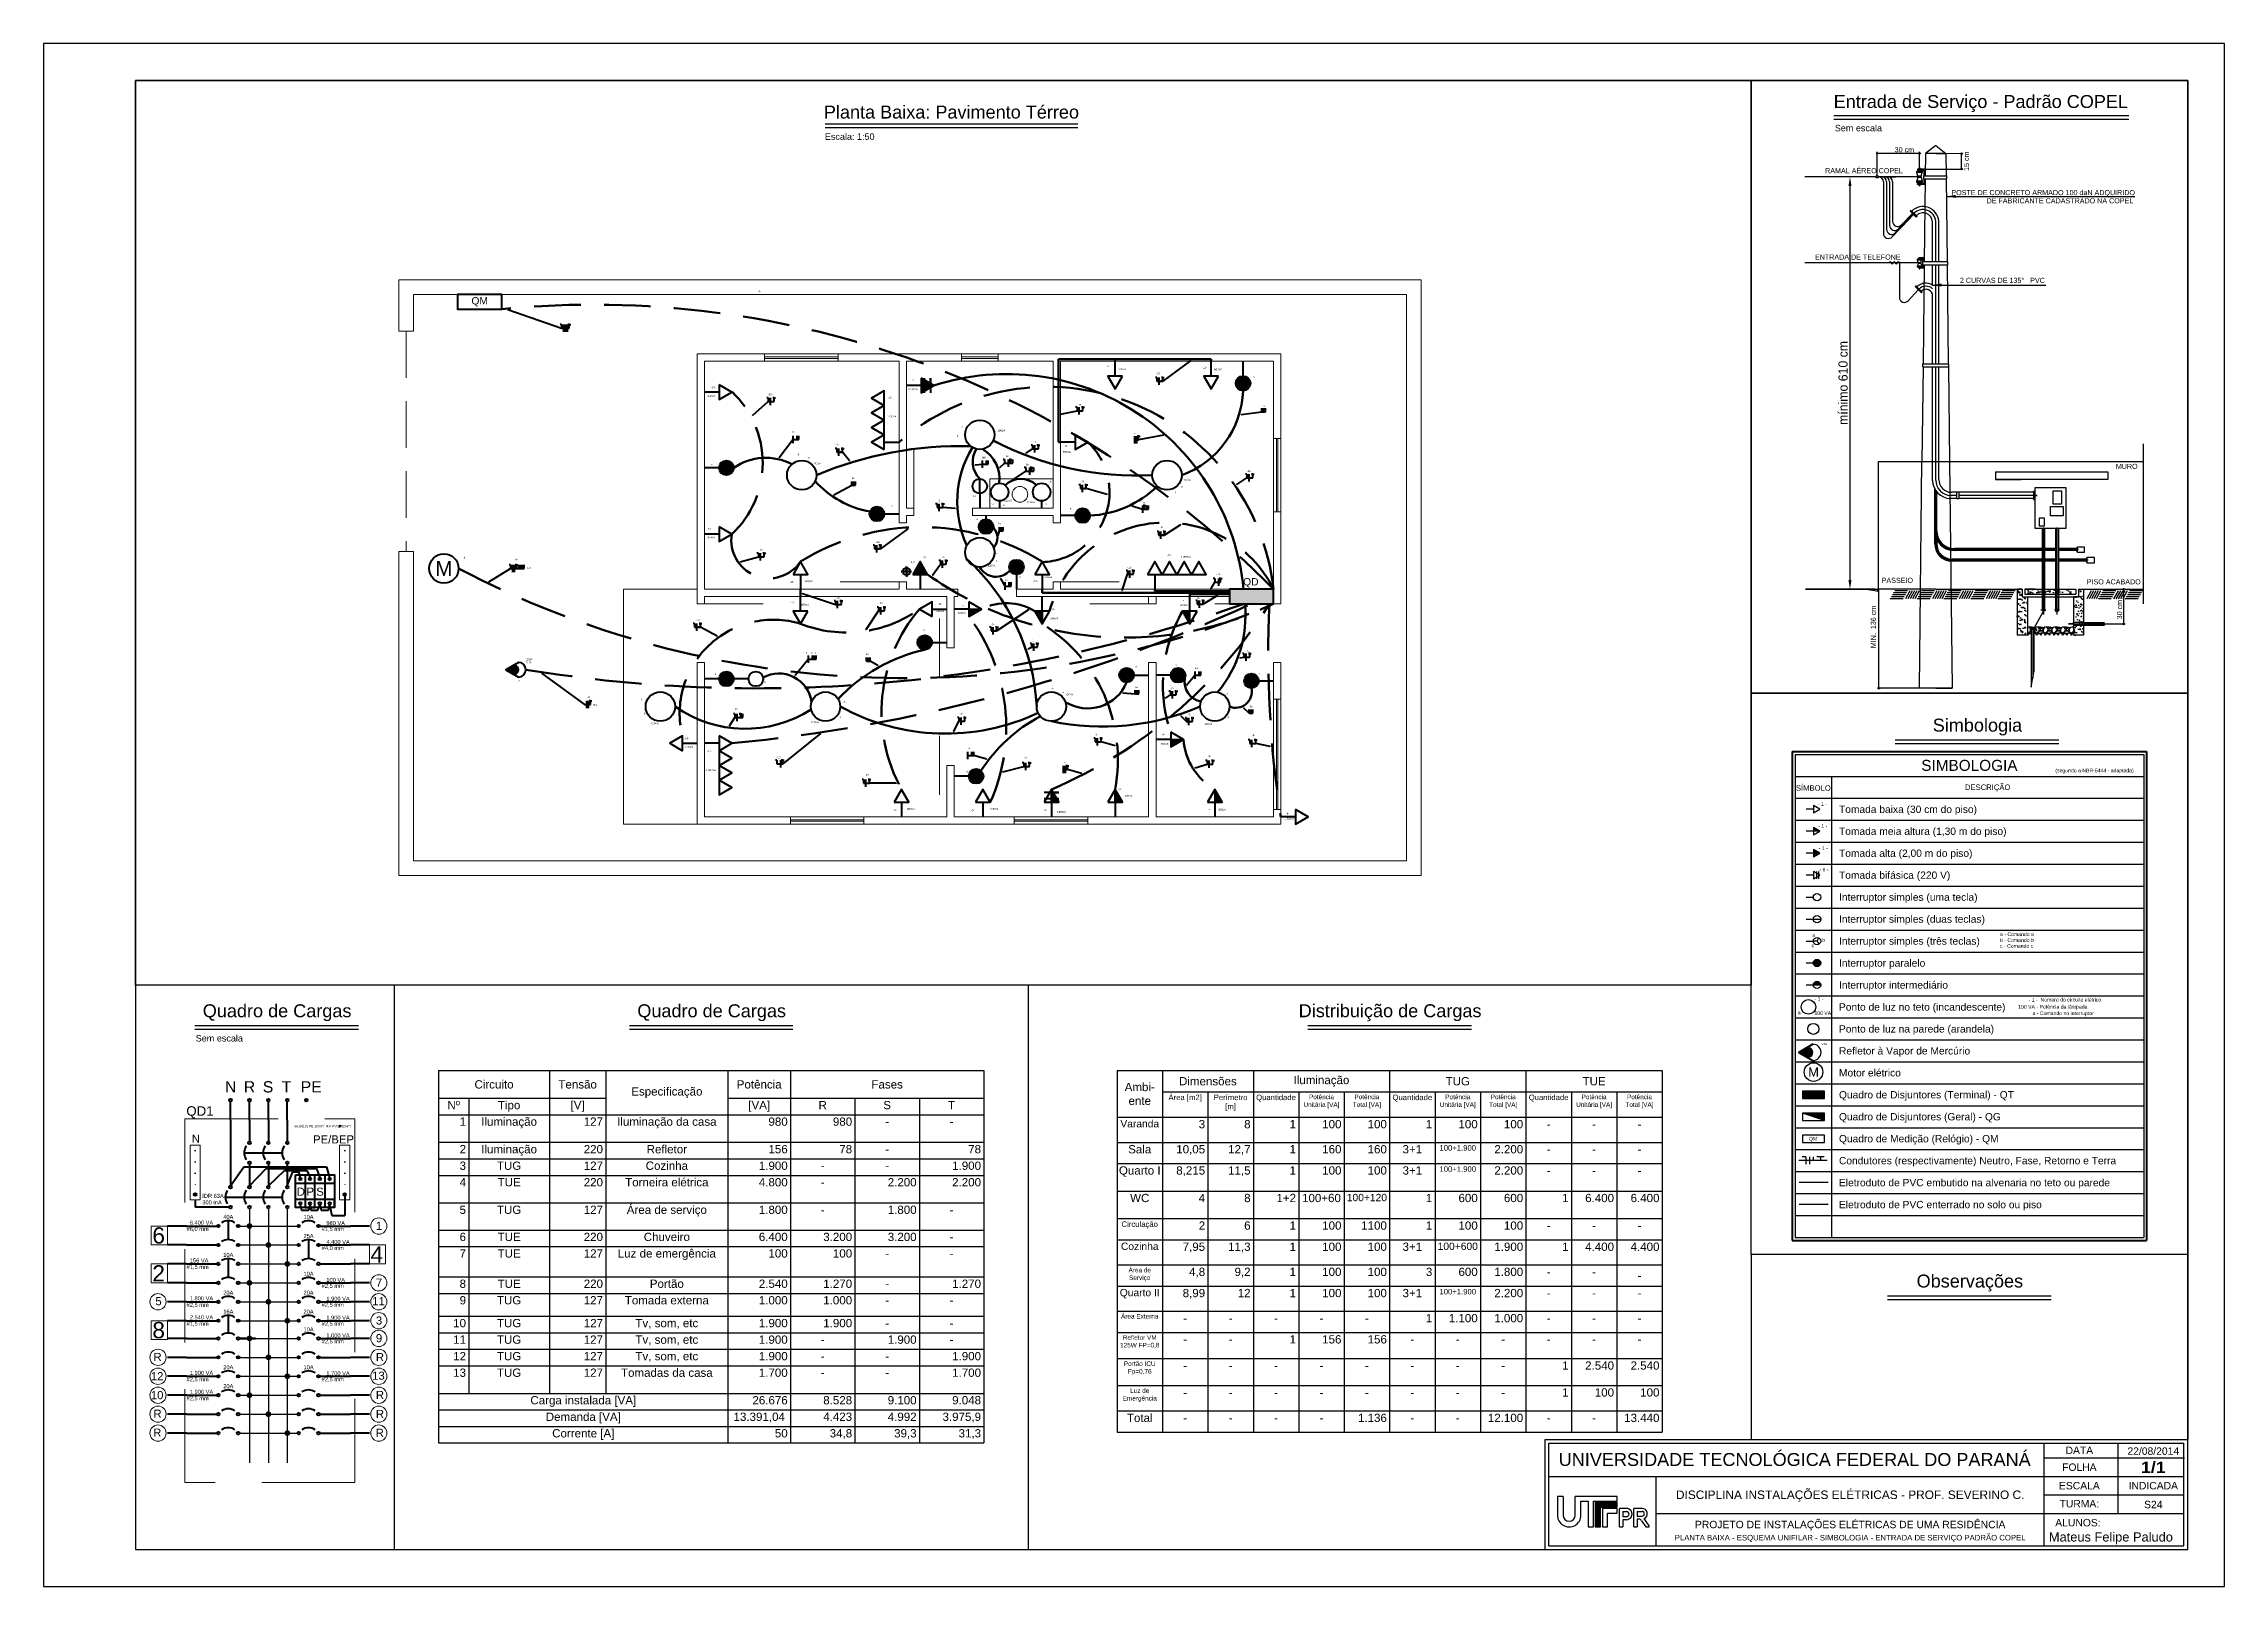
# Model space of a CAD drawing. Header units: millimetres. Extents: x 0 to 594, y 0 to 420.
import ezdxf
from ezdxf.enums import TextEntityAlignment as Align

# ---------------------------------------------------------------- set-up
doc = ezdxf.new("R2010")
doc.units = ezdxf.units.MM
for name, pattern in [('ACAD_ISO07W100', [3, 0, -3]), ('DASHED', [19.05, 12.7, -6.35]), ('DASHEDX2', [38.1, 25.4, -12.7])]:
    doc.linetypes.add(name, pattern=pattern)
for name, color, linetype, lineweight in [('Barramento', 3, 'Continuous', 100), ('Borda', 1, 'DASHEDX2', 20), ('Detalhe arquitetônico', 2, 'Continuous', 20), ('Detalhes', 1, 'Continuous', 20), ('Eletrodutos', 1, 'Continuous', 60), ('Fiação', 5, 'Continuous', 40), ('Simbologia', 2, 'Continuous', 40), ('Símbolos', 3, 'Continuous', 40)]:
    doc.layers.add(name, color=color, linetype=linetype, lineweight=lineweight)
for name, color, linetype in [('Eletroduto', 3, 'Continuous'), ('FORMATO', 6, 'Continuous'), ('linha 1', 2, 'Continuous'), ('linha 2', 7, 'Continuous'), ('Paredes', 7, 'Continuous')]:
    doc.layers.add(name, color=color, linetype=linetype)
doc.styles.add('bold', font='ariblk_0.ttf')
doc.styles.add('style1', font='ARIAL.TTF')
doc.dimstyles.new('ISO-25', dxfattribs={"dimtxt": 2.5, "dimasz": 2.5, "dimexe": 1.25, "dimexo": 0.625, "dimtad": 1, "dimtxsty": 'Standard', "dimcen": 2.5, "dimadec": 0, "dimazin": 0, "dimtfac": 1, "dimtmove": 0, "dimatfit": 3, "dimfxl": 1, "dimarcsym": 0})

msp = doc.modelspace()

# ---------------------------------------------------------------- texts
at = {"lineweight": -3}
for s, height, style, p in [('Entrada de Serviço - Padrão COPEL', 3.52417, 'style1', (527.664, 403.795)), ('Planta Baixa: Pavimento Térreo', 3.52417, 'style1', (247.271, 401.475)), ('Sem escala', 1.7621, 'style1', (494.316, 397.041)), ('Escala: 1:50', 1.76208, 'style1', (219.565, 394.721)), ('Simbologia', 3.5242, 'style1', (526.738, 234.027)), ('Quadro de Cargas', 3.52417, 'style1', (63.599, 156.26)), ('Quadro de Cargas', 3.52417, 'style1', (181.966, 156.26)), ('Distribuição de Cargas', 3.52417, 'style1', (366.754, 156.26)), ('Sem escala', 1.7621, 'style1', (47.854, 149.252)), ('Observações', 3.52417, 'style1', (524.672, 82.672)), ('UNIVERSIDADE TECNOLÓGICA FEDERAL DO PARANÁ', 3.52417, 'style1', (476.966, 34.971)), ('DATA', 2.0138, 'style1', (554.498, 37.021)), ('22/08/2014', 2.0138, 'style1', (574.636, 36.856)), ('FOLHA', 2.0138, 'style1', (554.498, 32.454)), ('1/1', 3.0207, 'bold', (574.636, 32.454)), ('DISCIPLINA INSTALAÇÕES ELÉTRICAS - PROF. SEVERINO C.', 2.31588, 'style1', (492.07, 24.902)), ('ESCALA', 2.0138, 'style1', (554.498, 27.419)), ('INDICADA', 2.0138, 'style1', (574.636, 27.419)), ('PROJETO DE INSTALAÇÕES ELÉTRICAS DE UMA RESIDÊNCIA', 2.01381, 'style1', (492.07, 16.808)), ('ALUNOS: ', 2.0138, 'style1', (554.498, 17.35)), ('TURMA:', 2.0138, 'style1', (554.498, 22.487)), ('S24', 2.0138, 'style1', (574.636, 22.283)), ('PLANTA BAIXA - ESQUEMA UNIFILAR - SIMBOLOGIA - ENTRADA DE SERVIÇO PADRÃO COPEL', 1.51036, 'style1', (492.07, 13.233))]:
    msp.add_text(s, height=height, dxfattribs=dict(at, style=style)).set_placement(p, align=Align.MIDDLE)
at = {"style": 'style1'}
msp.add_text('Mateus Felipe Paludo', height=2.5, dxfattribs=at).set_placement((546.201, 12.2))
at = {"layer": 'Detalhes', "style": 'style1'}
for s, height, p in [('N', 3.072, (49.39, 134.463)), ('R', 3.072, (54.545, 134.463)), ('S', 3.072, (59.701, 134.463)), ('T', 3.072, (64.856, 134.463)), ('PE', 3.0721, (70.029, 134.463)), ('QD1', 2.5776, (38.879, 128.132)), ('3#10(10) PE 10mm  IKV PVC  32mm', 0.66367, (68.262, 124.967)), ('2', 0.221, (76.366, 125.509)), ('2', 0.221, (83.626, 125.557)), ('N', 2.212, (40.344, 120.793)), ('PE/BEP', 2.2122, (73.389, 120.584)), ('300 mA', 1.1061, (43.221, 103.985)), ('IDR 63A', 1.1061, (43.221, 105.762)), ('40A', 1.1061, (48.931, 100.007)), ('10A', 1.1061, (70.792, 100.007)), ('6', 4.424, (29.619, 93.323)), ('#6,0 mm', 1.1061, (38.953, 96.715)), ('6.400 VA', 1.1061, (39.828, 98.474)), ('25A', 1.1061, (70.792, 94.851)), ('#1,5 mm', 1.1061, (75.749, 96.732)), ('980 VA', 1.1061, (77.019, 98.354)), ('1', 2.212, (90.504, 97.057)), ('156 VA', 1.1061, (39.828, 88.164)), ('10A', 1.1061, (48.931, 89.696)), ('#4,0 mm', 1.1061, (75.749, 91.577)), ('4.400 VA', 1.1061, (77.019, 93.199)), ('4', 4.424, (89.042, 88.168)), ('2', 4.424, (29.619, 83.013)), ('#1,5 mm', 1.1061, (38.953, 86.405)), ('10A', 1.1061, (70.792, 84.541)), ('100 VA', 1.1061, (77.019, 82.888)), ('7', 2.212, (90.504, 81.591)), ('5', 2.212, (30.444, 76.528)), ('1.800 VA', 1.1061, (39.828, 77.853)), ('20A', 1.1061, (48.931, 79.385)), ('20A', 1.1061, (70.792, 79.385)), ('#2,5 mm', 1.1061, (75.749, 81.266)), ('#2,5 mm', 1.1061, (75.749, 76.111)), ('1.900 VA', 1.1061, (77.019, 77.733)), ('11', 2.2122, (89.483, 76.535)), ('8', 4.424, (29.619, 67.547)), ('#2,5 mm', 1.1061, (38.953, 76.094)), ('#1,5 mm', 1.1061, (38.953, 70.939)), ('2.540 VA', 1.1061, (39.828, 72.698)), ('16A', 1.1061, (48.931, 74.23)), ('20A', 1.1061, (70.792, 74.23)), ('#2,5 mm', 1.1061, (75.749, 70.956)), ('1.900 VA', 1.1061, (77.019, 72.578)), ('3', 2.212, (90.504, 71.28)), ('10A', 1.1061, (70.792, 69.415)), ('#2,5 mm', 1.1061, (75.749, 66.14)), ('1.000 VA', 1.1061, (77.019, 67.762)), ('9', 2.212, (90.504, 66.465)), ('R', 2.212, (29.928, 61.36)), ('20A', 1.1061, (48.931, 59.104)), ('10A', 1.1061, (70.792, 59.104)), ('R', 2.212, (90.504, 61.31)), ('12', 2.2122, (29.195, 56.113)), ('#2,5 mm', 1.1061, (38.953, 55.813)), ('1.900 VA', 1.1061, (39.828, 57.572)), ('1.900 VA', 1.1061, (39.828, 52.417)), ('20A', 1.1061, (48.931, 53.949)), ('#2,5 mm', 1.1061, (75.749, 55.829)), ('1.700 VA', 1.1061, (77.019, 57.452)), ('13', 2.2122, (89.483, 56.253)), ('10', 2.2122, (29.195, 50.958)), ('R', 2.212, (29.928, 45.894)), ('#2,5 mm', 1.1061, (38.953, 50.657)), ('R', 2.212, (90.504, 50.999)), ('R', 2.212, (90.504, 45.844))]:
    msp.add_text(s, height=height, dxfattribs=at).set_placement(p)
at = {"layer": 'Detalhes'}
for p in [(29.928, 40.739), (90.504, 40.689)]:
    msp.add_text('R', height=2.212, dxfattribs=at).set_placement(p)
at = {"layer": 'Fiação', "style": 'style1'}
for s, p in [('-3-', (195.014, 352.587)), ('-6-', (236.829, 328.489)), ('-13-', (289.73, 332.197)), ('600VA', (293.792, 331.391)), ('-13-', (303.625, 330.248)), ('-13-', (316.167, 331.779)), ('600VA', (319.905, 331.322)), ('a', (329.64, 329.186)), ('600VA', (181.914, 324.051)), ('-13-', (182.465, 326.435)), ('-13-', (197.907, 324.519)), ('-11-', (230.553, 323.715)), ('6400VA', (236.829, 325.91)), ('-13-', (282.235, 321.679)), ('1a', (332.221, 321.403)), ('1.900VA', (230.936, 318.48)), ('b', (250.077, 315.815)), ('100VA', (260.859, 314.648)), ('1a', (204.272, 314.309)), ('-1-', (216.15, 310.853)), ('-1-', (249.015, 313.164)), ('-1-', (270.185, 311.504)), ('600VA', (278.658, 308.846)), ('-13-', (278.408, 310.421)), ('-6-', (297.358, 313.868)), ('a', (182.026, 305.405)), ('-1-', (205.582, 308.204)), ('a', (208.435, 307.362)), ('100VA', (210.685, 305.676)), ('1ab', (256.028, 307.389)), ('1a', (262.481, 307.753)), ('1a', (267.9, 305.47)), ('-11-', (328.349, 303.666)), ('1a', (220.53, 301.743)), ('ab', (253.515, 296.861)), ('-1-', (274.134, 300.738)), ('-13-', (283.049, 300.805)), ('-1-', (308.301, 297.809)), ('a', (310.011, 299.456)), ('100VA', (311.374, 301.246)), ('a', (231.178, 294.268)), ('-1-', (243.924, 295.648)), ('-1-', (258.589, 294.753)), ('a', (261.559, 294.386)), ('100VA', (262.717, 295.555)), ('100VA', (268.921, 295.154)), ('a', (273.062, 294.607)), ('a', (279.717, 293.48)), ('1a', (299.683, 295.061)), ('600VA', (181.765, 285.546)), ('-13-', (181.401, 287.912)), ('a', (254.234, 290.531)), ('1a', (260.25, 289.343)), ('-3-', (304.527, 288.398)), ('-8-', (114.618, 280.04)), ('-8-', (128.775, 279.546)), ('-13-', (195.433, 282.192)), ('-13-', (227.252, 284.316)), ('-7-', (240.002, 280.045)), ('-7-', (245.097, 280.045)), ('-1-', (259.407, 281.319)), ('a', (259.58, 279.305)), ('-10-', (306.577, 280.733)), ('1.900VA', (311.135, 280.264)), ('1kV', (132.172, 277.206)), ('-13-', (203.802, 273.446)), ('600VA', (208.485, 273.638)), ('L.E', (236.752, 278.867)), ('100VA', (258.197, 277.866)), ('1a', (262.292, 273.915)), ('a', (265.86, 274.816)), ('-13-', (270.153, 273.652)), ('600VA', (273.637, 274.759)), ('-13-', (295.818, 277.324)), ('-10-', (319.894, 275.551)), ('-13-', (203.858, 267.842)), ('600VA', (207.398, 267.253)), ('-13-', (216.366, 269.057)), ('-13-', (228.237, 267.776)), ('-13-', (244.107, 267.421)), ('600VA', (310.623, 267.114)), ('-5-', (310.464, 268.502)), ('-5-', (314.515, 269.057)), ('-13-', (178.229, 263.06)), ('600VA', (244.233, 265.485)), ('600VA', (250.112, 264.995)), ('-3-', (250.481, 266.946)), ('-3-', (258.491, 261.898)), ('600VA', (275.294, 263.475)), ('-3-', (275.003, 266.079)), ('a', (239.885, 260.441)), ('-1-', (269.554, 257.529)), ('125W', (132.189, 252.373)), ('V.M.', (132.189, 251.57)), ('1     a   b', (209.054, 254.181)), ('1a', (224.336, 253.85)), ('a', (297.606, 250.45)), ('a', (308.484, 250.802)), ('1a', (313.995, 249.992)), ('-1-', (327.828, 254.677)), ('-2-', (129.484, 246.528)), ('a', (183.013, 248.336)), ('b', (196.57, 246.184)), ('-1-', (274.726, 244.433)), ('a', (277.757, 243.46)), ('1a', (297.637, 244.853)), ('-5-', (307.41, 244.42)), ('a', (331.087, 248.524)), ('-2-', (148.491, 242.141)), ('1kV', (150.175, 240.015)), ('-1-', (162.926, 241.465)), ('b', (163.72, 237.669)), ('1b', (188.62, 238.943)), ('-1-', (218.219, 240.793)), ('-1-', (249.934, 237.604)), ('100VA', (279.348, 242.787)), ('-1-', (312.172, 237.417)), ('a', (322.364, 242.969)), ('1a', (328.913, 239.562)), ('100VA', (166.5, 234.893)), ('100VA', (210.083, 235.263)), ('a', (217.033, 236.617)), ('-3-', (286.739, 231.931)), ('-5-', (304.936, 231.967)), ('100VA', (317.215, 234.789)), ('-1-', (322.698, 236.658)), ('-13-', (175.132, 230.89)), ('600VA', (175.894, 228.566)), ('-12-', (181.254, 227.284)), ('-12-', (200.3, 225.722)), ('1a', (251.959, 228.193)), ('-3-', (267.555, 225.593)), ('600VA', (305.355, 229.384)), ('-5-', (317.552, 226.052)), ('1.900VA', (181.793, 222.202)), ('-13-', (224.304, 220.953)), ('a', (251.571, 221.871)), ('-4-', (278.305, 224.344)), ('-3-', (293.142, 217.006)), ('600VA', (295.515, 215.2))]:
    msp.add_text(s, height=0.5, dxfattribs=at).set_placement(p, align=Align.MIDDLE)
for s, height, p in [('-9-', 0.5, (329.125, 231.452)), ('D', 2.212, (68.948, 106.345)), ('P', 2.212, (71.602, 106.345)), ('S', 2.212, (74.257, 106.345))]:
    msp.add_text(s, height=height, dxfattribs=at).set_placement(p)
at = {"layer": 'Fiação'}
for s, p in [('-13-', (231.891, 211.344)), ('600VA', (236.274, 211.639)), ('-3-', (253.059, 211.264)), ('600VA', (258.962, 211.677)), ('-4-', (272.802, 211.363)), ('4400VA', (277.194, 210.829)), ('-5-', (317.451, 211.606)), ('600VA', (321.073, 211.438)), ('-9-', (338.783, 210.365))]:
    msp.add_text(s, height=0.5, dxfattribs=at).set_placement(p, align=Align.MIDDLE)
msp.add_text('1.000VA', height=0.5, dxfattribs=at).set_placement((338.023, 208.739))
at = {"layer": 'FORMATO', "color": 2, "style": 'style1'}
msp.add_text('M', height=2.528, dxfattribs=at).set_placement((482.091, 140.01), align=Align.MIDDLE)
at = {"layer": 'linha 2', "style": 'style1'}
for s, height, p in [('RAMAL AÉREO COPEL', 1.39158, (485.255, 384.728)), ('30 cm', 1.3916, (504.191, 390.424)), ('POSTE DE CONCRETO ARMADO 100 daN ADQUIRIDO', 1.39158, (519.641, 378.756)), ('            DE FABRICANTE CADASTRADO NA COPEL', 1.39158, (522.741, 376.521)), ('ENTRADA DE TELEFONE', 1.39158, (482.477, 361.192)), ('2 CURVAS DE 135%%d   PVC', 1.39158, (521.961, 354.853)), ('MURO', 1.3916, (564.426, 304.207)), ('PASSEIO', 1.3916, (500.654, 273.188)), ('PISO ACABADO', 1.39158, (556.522, 272.788))]:
    msp.add_text(s, height=height, dxfattribs=at).set_placement(p)
for s, height, p in [('15 cm', 1.3916, (524.44, 385.339)), ('30 cm', 1.3916, (566.126, 263.259)), ('MIN.  136 cm', 1.39158, (499.063, 255.404))]:
    msp.add_text(s, height=height, rotation=90, dxfattribs=at).set_placement(p)
at = {"layer": 'Paredes', "style": 'style1'}
for s, height, p in [('SIMBOLOGIA', 2.9892, (524.543, 223.513)), ('(segundo a NBR-5444 - adaptada)', 0.99638, (558.636, 221.992)), ('SÍMBOLO', 1.4946, (482.048, 217.534)), ('DESCRIÇÃO', 1.4946, (529.525, 217.534)), ('V.M.', 0.5568, (485.062, 147.621))]:
    msp.add_text(s, height=height, dxfattribs=at).set_placement(p, align=Align.MIDDLE)
for s, height, p in [('- 1 -', 0.9964, (483.301, 212.492)), ('Tomada baixa (30 cm do piso)', 1.99277, (489.022, 210.56)), ('- 1 -', 0.9964, (483.389, 206.533)), ('Tomada meia altura (1,30 m do piso)', 1.99277, (489.022, 204.581)), ('- 1 -', 0.9964, (483.52, 200.442)), ('Tomada alta (2,00 m do piso)', 1.99277, (489.022, 198.603)), ('- 6 -', 0.9964, (483.697, 194.638)), ('Tomada bifásica (220 V)', 1.99277, (489.022, 192.625)), ('Interruptor simples (uma tecla)', 1.99277, (489.022, 186.646)), ('Interruptor simples (duas teclas)', 1.99277, (489.022, 180.668)), ('c', 0.996, (481.555, 173.988)), ('a', 0.996, (481.758, 176.867)), ('b', 0.996, (484.471, 175.451)), ('Interruptor simples (três teclas)', 1.99277, (489.022, 174.69)), ('a - Comando a', 0.99638, (532.892, 177.046)), ('c - Comando c', 0.99638, (532.892, 173.845)), ('b - Comando b', 0.99638, (532.892, 175.445)), ('Interruptor paralelo', 1.99277, (489.022, 168.711)), ('- 1 -', 0.9964, (482.337, 159.419)), ('Interruptor intermediário', 1.99277, (489.022, 162.733)), ('a', 0.996, (477.789, 155.722)), ('100 VA', 0.9964, (482.337, 155.574)), ('Ponto de luz no teto (incandescente)', 1.99277, (489.022, 156.755)), ('100 VA - Potência da lâmpada', 0.99638, (537.823, 157.286)), ('       - 1 -  Número do circuito elétrico', 0.99638, (537.959, 159.217)), ('        a - Comando no interruptor', 0.99638, (538.647, 155.52)), ('Ponto de luz na parede (arandela)', 1.99277, (489.022, 150.777)), ('Refletor à Vapor de Mercúrio', 1.99277, (489.022, 144.798)), ('Motor elétrico', 1.99277, (489.022, 138.82)), ('Quadro de Disjuntores (Terminal) - QT', 1.99277, (489.022, 132.842)), ('Quadro de Disjuntores (Geral) - QG', 1.99277, (489.022, 126.863)), ('QM', 0.9964, (480.841, 121.381)), ('Quadro de Medição (Relógio) - QM', 1.99277, (489.022, 120.885)), ('Condutores (respectivamente) Neutro, Fase, Retorno e Terra', 1.99277, (489.022, 114.907)), ('Eletroduto de PVC embutido na alvenaria no teto ou parede', 1.99277, (489.022, 108.928)), ('Eletroduto de PVC enterrado no solo ou piso', 1.99277, (489.022, 102.95))]:
    msp.add_text(s, height=height, dxfattribs=at).set_placement(p)
at = {"layer": 'Símbolos', "style": 'style1'}
for s, height, p in [('QM', 2, (118.773, 349.741)), ('M', 4, (109.033, 277.111))]:
    msp.add_text(s, height=height, dxfattribs=at).set_placement(p, align=Align.MIDDLE)
msp.add_text('QD', height=2, dxfattribs=at).set_placement((326.726, 272.509))

# ---------------------------------------------------------------- blocks, each defined once
blk = doc.blocks.new('*D1')
at = {"layer": 'Defpoints', "color": 0, "transparency": 16777216}
for p in [(499.18, 383.76), (492.02, 271.49), (499.55, 271.49)]:
    blk.add_point(p, dxfattribs=at)
at = {"layer": 'linha 2', "color": 0, "lineweight": -2, "transparency": 16777216}
for p, q in [((498.56, 383.76), (490.77, 383.76)), ((492.02, 381.26), (492.02, 273.99)), ((498.92, 271.49), (490.77, 271.49))]:
    blk.add_line(p, q, dxfattribs=at)
at = {"layer": 'linha 2', "color": 0, "transparency": 16777216}
for points in [[(491.6, 381.26), (492.43, 381.26), (492.02, 383.76)], [(491.6, 273.99), (492.43, 273.99), (492.02, 271.49)]]:
    blk.add_solid(points, dxfattribs=at)
at = {"layer": 'linha 2', "color": 0, "lineweight": -3, "transparency": 16777216, "insert": (490.14, 327.62), "char_height": 2.5, "attachment_point": 5, "rotation": 90}
blk.add_mtext('mínimo 610 cm', dxfattribs=at)
blk = doc.blocks.new('*T2')
at = {"color": 0, "linetype": 'ByBlock', "lineweight": -2, "transparency": 16777216}
for p, q in [((0, 0), (148.5, 0)), ((0, 0), (0, -101.35)), ((30.21, 0), (30.21, -87.85)), ((45.53, 0), (45.53, -87.85)), ((78.81, 0), (78.81, -101.35)), ((95.84, 0), (95.84, -101.35)), ((148.5, 0), (148.5, -101.35)), ((0, -7.5), (45.53, -7.5)), ((8.22, -7.5), (8.22, -87.85)), ((78.81, -7.5), (148.5, -7.5)), ((113.39, -7.5), (113.39, -101.35)), ((130.95, -7.5), (130.95, -101.35)), ((0, -12), (148.5, -12)), ((0, -19.5), (148.5, -19.5)), ((0, -24), (148.5, -24)), ((0, -28.5), (148.5, -28.5)), ((0, -36), (148.5, -36)), ((0, -43.38), (148.5, -43.38)), ((0, -47.88), (148.5, -47.88)), ((0, -56.13), (148.5, -56.13)), ((0, -60.63), (148.5, -60.63)), ((0, -66.85), (148.5, -66.85)), ((0, -71.35), (148.5, -71.35)), ((0, -75.85), (148.5, -75.85)), ((0, -80.35), (148.5, -80.35)), ((0, -87.85), (148.5, -87.85)), ((0, -92.35), (148.5, -92.35)), ((0, -96.85), (148.5, -96.85)), ((0, -101.35), (148.5, -101.35))]:
    blk.add_line(p, q, dxfattribs=at)
at = {"color": 0, "transparency": 16777216, "char_height": 2.25, "style": 'style1'}
for s, insert, width, attachment_point in [('Circuito', (15.1, -3.75), 28.7068, 5), ('Tensão', (37.87, -3.75), 13.8246, 5), ('Especificação', (62.17, -6), 31.7816, 5), ('Potência', (87.33, -3.75), 15.5277, 5), ('Fases', (122.17, -3.75), 51.1593, 5), ('Nº', (4.11, -8.25), 6.7152, 2), ('Tipo', (19.21, -8.25), 20.4916, 2), ('[V]', (37.87, -8.25), 13.8246, 2), ('[VA]', (87.33, -8.25), 15.5277, 2), ('R', (104.62, -8.25), 16.0531, 2), ('S', (122.17, -8.25), 16.0531, 2), ('T', (139.72, -8.25), 16.0531, 2), ('1', (7.47, -12.75), 6.7152, 3), ('Iluminação', (19.21, -12.75), 20.4916, 2), ('127', (44.78, -12.75), 13.8246, 3), ('Iluminação da casa', (62.17, -12.75), 31.7816, 2), ('980', (95.09, -12.75), 15.5277, 3), ('980', (112.64, -12.75), 16.0531, 3), ('-', (122.17, -12.75), 16.0531, 2), ('-', (139.72, -12.75), 16.0531, 2), ('2', (7.47, -20.25), 6.7152, 3), ('Iluminação', (19.21, -20.25), 20.4916, 2), ('220', (44.78, -20.25), 13.8246, 3), ('Refletor', (62.17, -20.25), 31.7816, 2), ('156', (95.09, -20.25), 15.5277, 3), ('78', (112.64, -20.25), 16.0531, 3), ('-', (122.17, -20.25), 16.0531, 2), ('78', (147.75, -20.25), 16.0531, 3), ('4', (7.47, -29.25), 6.7152, 3), ('3', (7.47, -24.75), 6.7152, 3), ('TUG', (19.21, -24.75), 20.4916, 2), ('TUE', (19.21, -29.25), 20.4916, 2), ('220', (44.78, -29.25), 13.8246, 3), ('127', (44.78, -24.75), 13.8246, 3), ('Torneira elétrica', (62.17, -29.25), 31.7816, 2), ('Cozinha', (62.17, -24.75), 31.7816, 2), ('4.800', (95.09, -29.25), 15.5277, 3), ('1.900', (95.09, -24.75), 15.5277, 3), ('-', (104.62, -24.75), 16.0531, 2), ('-', (122.17, -24.75), 16.0531, 2), ('2.200', (130.2, -29.25), 16.0531, 3), ('2.200', (147.75, -29.25), 16.0531, 3), ('1.900', (147.75, -24.75), 16.0531, 3), ('-', (104.62, -29.25), 16.0531, 2), ('5', (7.47, -36.75), 6.7152, 3), ('TUG', (19.21, -36.75), 20.4916, 2), ('127', (44.78, -36.75), 13.8246, 3), ('Área de serviço', (62.17, -36.75), 31.7816, 2), ('1.800', (95.09, -36.75), 15.5277, 3), ('-', (104.62, -36.75), 16.0531, 2), ('1.800', (130.2, -36.75), 16.0531, 3), ('-', (139.72, -36.75), 16.0531, 2), ('6', (7.47, -44.13), 6.7152, 3), ('TUE', (19.21, -44.13), 20.4916, 2), ('220', (44.78, -44.13), 13.8246, 3), ('Chuveiro', (62.17, -44.13), 31.7816, 2), ('6.400', (95.09, -44.13), 15.5277, 3), ('3.200', (112.64, -44.13), 16.0531, 3), ('3.200', (130.2, -44.13), 16.0531, 3), ('-', (139.72, -44.13), 16.0531, 2), ('7', (7.47, -48.63), 6.7152, 3), ('TUE', (19.21, -48.63), 20.4916, 2), ('127', (44.78, -48.63), 13.8246, 3), ('Luz de emergência', (62.17, -48.63), 31.7816, 2), ('100', (95.09, -48.63), 15.5277, 3), ('100', (112.64, -48.63), 16.0531, 3), ('-', (122.17, -48.63), 16.0531, 2), ('-', (139.72, -48.63), 16.0531, 2), ('8', (7.47, -56.88), 6.7152, 3), ('TUE', (19.21, -56.88), 20.4916, 2), ('220', (44.78, -56.88), 13.8246, 3), ('Portão', (62.17, -56.88), 31.7816, 2), ('2.540', (95.09, -56.88), 15.5277, 3), ('1.270', (112.64, -56.88), 16.0531, 3), ('-', (122.17, -56.88), 16.0531, 2), ('1.270', (147.75, -56.88), 16.0531, 3), ('9', (7.47, -61.38), 6.7152, 3), ('TUG', (19.21, -61.38), 20.4916, 2), ('127', (44.78, -61.38), 13.8246, 3), ('Tomada externa', (62.17, -61.38), 31.7816, 2), ('1.000', (95.09, -61.38), 15.5277, 3), ('1.000', (112.64, -61.38), 16.0531, 3), ('-', (122.17, -61.38), 16.0531, 2), ('-', (139.72, -61.38), 16.0531, 2), ('10', (7.47, -67.6), 6.7152, 3), ('TUG', (19.21, -67.6), 20.4916, 2), ('127', (44.78, -67.6), 13.8246, 3), ('Tv, som, etc', (62.17, -67.6), 31.7816, 2), ('1.900', (95.09, -67.6), 15.5277, 3), ('1.900', (112.64, -67.6), 16.0531, 3), ('-', (122.17, -67.6), 16.0531, 2), ('-', (139.72, -67.6), 16.0531, 2), ('11', (7.47, -72.1), 6.7152, 3), ('12', (7.47, -76.6), 6.7152, 3), ('TUG', (19.21, -72.1), 20.4916, 2), ('TUG', (19.21, -76.6), 20.4916, 2), ('127', (44.78, -72.1), 13.8246, 3), ('127', (44.78, -76.6), 13.8246, 3), ('Tv, som, etc', (62.17, -72.1), 31.7816, 2), ('Tv, som, etc', (62.17, -76.6), 31.7816, 2), ('1.900', (95.09, -72.1), 15.5277, 3), ('1.900', (95.09, -76.6), 15.5277, 3), ('-', (104.62, -72.1), 16.0531, 2), ('1.900', (130.2, -72.1), 16.0531, 3), ('-', (139.72, -72.1), 16.0531, 2), ('1.900', (147.75, -76.6), 16.0531, 3), ('13', (7.47, -81.1), 6.7152, 3), ('TUG', (19.21, -81.1), 20.4916, 2), ('127', (44.78, -81.1), 13.8246, 3), ('Tomadas da casa', (62.17, -81.1), 31.7816, 2), ('1.700', (95.09, -81.1), 15.5277, 3), ('-', (104.62, -76.6), 16.0531, 2), ('-', (104.62, -81.1), 16.0531, 2), ('-', (122.17, -76.6), 16.0531, 2), ('-', (122.17, -81.1), 16.0531, 2), ('1.700', (147.75, -81.1), 16.0531, 3), ('Carga instalada [VA]', (39.41, -88.6), 77.313, 2), ('26.676', (95.09, -88.6), 15.5277, 3), ('8.528', (112.64, -88.6), 16.0531, 3), ('9.100', (130.2, -88.6), 16.0531, 3), ('9.048', (147.75, -88.6), 16.0531, 3), ('Demanda [VA]', (39.41, -93.1), 77.313, 2), ('13.391,04', (87.33, -93.1), 15.5277, 2), ('4.423', (112.64, -93.1), 16.0531, 3), ('4.992', (130.2, -93.1), 16.0531, 3), ('3.975,9', (147.75, -93.1), 16.0531, 3), ('Corrente [A]', (39.41, -97.6), 77.313, 2), ('50', (95.09, -97.6), 15.5277, 3), ('34,8', (112.64, -97.6), 16.0531, 3), ('39,3', (130.2, -97.6), 16.0531, 3), ('31,3', (147.75, -97.6), 16.0531, 3)]:
    blk.add_mtext(s, dxfattribs=dict(at, insert=insert, width=width, attachment_point=attachment_point))
blk = doc.blocks.new('*T3')
at = {"color": 0, "linetype": 'ByBlock', "lineweight": -2, "transparency": 16777216}
for p, q in [((0, 0), (148.5, 0)), ((0, 0), (0, -98.42)), ((12.38, 0), (12.38, -98.42)), ((37.13, 0), (37.13, -98.42)), ((74.25, 0), (74.25, -98.42)), ((111.38, 0), (111.38, -98.42)), ((148.5, 0), (148.5, -98.42)), ((12.38, -5.77), (148.5, -5.77)), ((24.75, -5.77), (24.75, -98.42)), ((49.5, -5.77), (49.5, -98.42)), ((61.88, -5.77), (61.88, -98.42)), ((86.63, -5.77), (86.63, -98.42)), ((99, -5.77), (99, -98.42)), ((123.75, -5.77), (123.75, -98.42)), ((136.13, -5.77), (136.13, -98.42)), ((0, -12.69), (148.5, -12.69)), ((0, -19.52), (148.5, -19.52)), ((0, -25.29), (148.5, -25.29)), ((0, -32.79), (148.5, -32.79)), ((0, -40.29), (148.5, -40.29)), ((0, -46.06), (148.5, -46.06)), ((0, -52.9), (148.5, -52.9)), ((0, -58.67), (148.5, -58.67)), ((0, -65.5), (148.5, -65.5)), ((0, -71.27), (148.5, -71.27)), ((0, -78.4), (148.5, -78.4)), ((0, -85.73), (148.5, -85.73)), ((0, -92.65), (148.5, -92.65)), ((0, -98.42), (148.5, -98.42))]:
    blk.add_line(p, q, dxfattribs=at)
at = {"color": 0, "transparency": 16777216, "style": 'style1'}
for s, insert, char_height, width, attachment_point in [('Ambi- ente', (6.19, -6.34), 2.25, 10.875, 5), ('Dimensões', (24.75, -2.89), 2.25, 23.25, 5), ('Iluminação', (55.69, -2.89), 2.25, 35.625, 5), ('TUG', (92.81, -2.89), 2.25, 35.625, 5), ('TUE', (129.94, -2.89), 2.25, 35.625, 5), ('Área [m2]', (18.56, -6.52), 1.5, 10.875, 2), ('Perímetro [m]', (30.94, -6.52), 1.5, 10.875, 2), ('Quantidade', (43.31, -6.52), 1.5, 10.875, 2), ('Potência Unitária [VA]', (55.69, -6.52), 1.25, 10.875, 2), ('Potência Total [VA]', (68.06, -6.52), 1.25, 10.875, 2), ('Quantidade', (80.44, -6.52), 1.5, 10.875, 2), ('Potência Unitária [VA]', (92.81, -6.52), 1.25, 10.875, 2), ('Potência Total [VA]', (105.19, -6.52), 1.25, 10.875, 2), ('Quantidade', (117.56, -6.52), 1.5, 10.875, 2), ('Potência Unitária [VA]', (129.94, -6.52), 1.25, 10.875, 2), ('Potência Total [VA]', (142.31, -6.52), 1.25, 10.875, 2), ('Varanda', (6.19, -13.44), 2, 10.875, 2), ('3', (24, -13.44), 2.25, 10.875, 3), ('8', (36.38, -13.44), 2.25, 10.875, 3), ('1', (48.75, -13.44), 2.25, 10.875, 3), ('100', (61.13, -13.44), 2.25, 10.875, 3), ('100', (73.5, -13.44), 2.25, 10.875, 3), ('1', (85.88, -13.44), 2.25, 10.875, 3), ('100', (98.25, -13.44), 2.25, 10.875, 3), ('100', (110.63, -13.44), 2.25, 10.875, 3), ('-', (117.56, -13.44), 2.25, 10.875, 2), ('-', (129.94, -13.44), 2.25, 10.875, 2), ('-', (142.31, -13.44), 2.25, 10.875, 2), ('Sala', (6.19, -20.27), 2.25, 10.875, 2), ('10,05', (24, -20.27), 2.25, 10.875, 3), ('12,7', (36.38, -20.27), 2.25, 10.875, 3), ('1', (48.75, -20.27), 2.25, 10.875, 3), ('160', (61.13, -20.27), 2.25, 10.875, 3), ('160', (73.5, -20.27), 2.25, 10.875, 3), ('3+1', (80.44, -20.27), 2.25, 10.875, 2), ('100+1.900', (92.81, -20.27), 1.5, 10.875, 2), ('2.200', (110.63, -20.27), 2.25, 10.875, 3), ('-', (117.56, -20.27), 2.25, 10.875, 2), ('-', (129.94, -20.27), 2.25, 10.875, 2), ('-', (142.31, -20.27), 2.25, 10.875, 2), ('Quarto I', (6.19, -26.04), 2.25, 10.875, 2), ('8,215', (24, -26.04), 2.25, 10.875, 3), ('11,5', (36.38, -26.04), 2.25, 10.875, 3), ('1', (48.75, -26.04), 2.25, 10.875, 3), ('100', (61.13, -26.04), 2.25, 10.875, 3), ('100', (73.5, -26.04), 2.25, 10.875, 3), ('3+1', (80.44, -26.04), 2.25, 10.875, 2), ('100+1.900', (92.81, -26.04), 1.5, 10.875, 2), ('2.200', (110.63, -26.04), 2.25, 10.875, 3), ('-', (117.56, -26.04), 2.25, 10.875, 2), ('-', (129.94, -26.04), 2.25, 10.875, 2), ('-', (142.31, -26.04), 2.25, 10.875, 2), ('WC', (6.19, -33.54), 2.25, 10.875, 2), ('4', (24, -33.54), 2.25, 10.875, 3), ('8', (36.38, -33.54), 2.25, 10.875, 3), ('1+2', (48.75, -33.54), 2.25, 10.875, 3), ('100+60', (55.69, -33.54), 2.25, 10.875, 2), ('100+120', (68.06, -33.54), 2, 10.875, 2), ('1', (85.88, -33.54), 2.25, 10.875, 3), ('600', (98.25, -33.54), 2.25, 10.875, 3), ('600', (110.63, -33.54), 2.25, 10.875, 3), ('1', (123, -33.54), 2.25, 10.875, 3), ('6.400', (135.38, -33.54), 2.25, 10.875, 3), ('6.400', (147.75, -33.54), 2.25, 10.875, 3), ('Circulação', (6.19, -41.04), 1.5, 10.875, 2), ('2', (24, -41.04), 2.25, 10.875, 3), ('6', (36.38, -41.04), 2.25, 10.875, 3), ('1', (48.75, -41.04), 2.25, 10.875, 3), ('100', (61.13, -41.04), 2.25, 10.875, 3), ('1100', (73.5, -41.04), 2.25, 10.875, 3), ('1', (85.88, -41.04), 2.25, 10.875, 3), ('100', (98.25, -41.04), 2.25, 10.875, 3), ('100', (110.63, -41.04), 2.25, 10.875, 3), ('Cozinha', (6.19, -46.81), 2, 10.875, 2), ('7,95', (24, -46.81), 2.25, 10.875, 3), ('11,3', (36.38, -46.81), 2.25, 10.875, 3), ('1', (48.75, -46.81), 2.25, 10.875, 3), ('100', (61.13, -46.81), 2.25, 10.875, 3), ('100', (73.5, -46.81), 2.25, 10.875, 3), ('3+1', (80.44, -46.81), 2.25, 10.875, 2), ('100+600', (92.81, -46.81), 2, 10.875, 2), ('1.900', (110.63, -46.81), 2.25, 10.875, 3), ('-', (117.56, -41.04), 2.25, 10.875, 2), ('1', (123, -46.81), 2.25, 10.875, 3), ('4.400', (135.38, -46.81), 2.25, 10.875, 3), ('-', (129.94, -41.04), 2.25, 10.875, 2), ('4.400', (147.75, -46.81), 2.25, 10.875, 3), ('-', (142.31, -41.04), 2.25, 10.875, 2), ('Área de Serviço', (6.19, -53.65), 1.25, 10.875, 2), ('Quarto II', (6.19, -59.42), 2, 10.875, 2), ('8,99', (24, -59.42), 2.25, 10.875, 3), ('4,8', (24, -53.65), 2.25, 10.875, 3), ('9,2', (36.38, -53.65), 2.25, 10.875, 3), ('12', (36.38, -59.42), 2.25, 10.875, 3), ('1', (48.75, -53.65), 2.25, 10.875, 3), ('100', (61.13, -53.65), 2.25, 10.875, 3), ('100', (61.13, -59.42), 2.25, 10.875, 3), ('100', (73.5, -53.65), 2.25, 10.875, 3), ('100', (73.5, -59.42), 2.25, 10.875, 3), ('3+1', (80.44, -59.42), 2.25, 10.875, 2), ('3', (85.88, -53.65), 2.25, 10.875, 3), ('100+1.900', (92.81, -59.42), 1.5, 10.875, 2), ('600', (98.25, -53.65), 2.25, 10.875, 3), ('2.200', (110.63, -59.42), 2.25, 10.875, 3), ('1.800', (110.63, -53.65), 2.25, 10.875, 3), ('-', (117.56, -53.65), 2.25, 10.875, 2), ('-', (129.94, -53.65), 2.25, 10.875, 2), ('-', (142.31, -55.78), 2.25, 10.875, 5), ('1', (48.75, -59.42), 2.25, 10.875, 3), ('-', (117.56, -59.42), 2.25, 10.875, 2), ('-', (129.94, -59.42), 2.25, 10.875, 2), ('-', (142.31, -59.42), 2.25, 10.875, 2), ('Área Externa', (6.19, -66.25), 1.25, 10.875, 2), ('-', (18.56, -66.25), 2.25, 10.875, 2), ('-', (30.94, -66.25), 2.25, 10.875, 2), ('-', (43.31, -66.25), 2.25, 10.875, 2), ('-', (55.69, -66.25), 2.25, 10.875, 2), ('-', (68.06, -66.25), 2.25, 10.875, 2), ('1', (85.88, -66.25), 2.25, 10.875, 3), ('1.100', (98.25, -66.25), 2.25, 10.875, 3), ('1.000', (110.63, -66.25), 2.25, 10.875, 3), ('-', (117.56, -66.25), 2.25, 10.875, 2), ('-', (129.94, -66.25), 2.25, 10.875, 2), ('-', (142.31, -66.25), 2.25, 10.875, 2), ('Refletor VM 125W FP=0,8', (6.19, -72.02), 1.25, 10.875, 2), ('-', (18.56, -72.02), 2.25, 10.875, 2), ('-', (30.94, -72.02), 2.25, 10.875, 2), ('1', (48.75, -72.02), 2.25, 10.875, 3), ('156', (61.13, -72.02), 2.25, 10.875, 3), ('156', (73.5, -72.02), 2.25, 10.875, 3), ('-', (80.44, -72.02), 2.25, 10.875, 2), ('-', (92.81, -72.02), 2.25, 10.875, 2), ('-', (105.19, -72.02), 2.25, 10.875, 2), ('-', (117.56, -72.02), 2.25, 10.875, 2), ('-', (129.94, -72.02), 2.25, 10.875, 2), ('-', (142.31, -72.02), 2.25, 10.875, 2), ('Portão ICU Fp=0,76', (6.19, -79.15), 1.25, 10.875, 2), ('-', (18.56, -79.15), 2.25, 10.875, 2), ('-', (30.94, -79.15), 2.25, 10.875, 2), ('-', (43.31, -79.15), 2.25, 10.875, 2), ('-', (55.69, -79.15), 2.25, 10.875, 2), ('-', (68.06, -79.15), 2.25, 10.875, 2), ('-', (80.44, -79.15), 2.25, 10.875, 2), ('-', (92.81, -79.15), 2.25, 10.875, 2), ('-', (105.19, -79.15), 2.25, 10.875, 2), ('1', (123, -79.15), 2.25, 10.875, 3), ('2.540', (135.38, -79.15), 2.25, 10.875, 3), ('2.540', (147.75, -79.15), 2.25, 10.875, 3), ('Luz de Emergência', (6.19, -86.48), 1.25, 10.875, 2), ('-', (18.56, -86.48), 2.25, 10.875, 2), ('-', (30.94, -86.48), 2.25, 10.875, 2), ('-', (43.31, -86.48), 2.25, 10.875, 2), ('-', (55.69, -86.48), 2.25, 10.875, 2), ('-', (68.06, -86.48), 2.25, 10.875, 2), ('-', (80.44, -86.48), 2.25, 10.875, 2), ('-', (92.81, -86.48), 2.25, 10.875, 2), ('-', (105.19, -86.48), 2.25, 10.875, 2), ('1', (123, -86.48), 2.25, 10.875, 3), ('100', (135.38, -86.48), 2.25, 10.875, 3), ('100', (147.75, -86.48), 2.25, 10.875, 3), ('Total', (6.19, -93.4), 2.25, 10.875, 2), ('-', (18.56, -93.4), 2.25, 10.875, 2), ('-', (30.94, -93.4), 2.25, 10.875, 2), ('-', (43.31, -93.4), 2.25, 10.875, 2), ('-', (55.69, -93.4), 2.25, 10.875, 2), ('1.136', (73.5, -93.4), 2.25, 10.875, 3), ('-', (80.44, -93.4), 2.25, 10.875, 2), ('-', (92.81, -93.4), 2.25, 10.875, 2), ('12.100', (110.63, -93.4), 2.25, 10.875, 3), ('-', (117.56, -93.4), 2.25, 10.875, 2), ('-', (129.94, -93.4), 2.25, 10.875, 2), ('13.440', (147.75, -93.4), 2.25, 10.875, 3)]:
    blk.add_mtext(s, dxfattribs=dict(at, insert=insert, char_height=char_height, width=width, attachment_point=attachment_point))

# ---------------------------------------------------------------- dimensions: what is measured, and where the dimension line sits
at = {"layer": 'linha 2', "lineweight": -3}
dim = msp.add_linear_dim(base=(492.018, 271.486), p1=(499.184, 383.763), p2=(499.549, 271.486), angle=90, text='mínimo 610 cm', dimstyle='ISO-25', dxfattribs=at)
dim.commit()
dim.dimension.update_dxf_attribs({"geometry": '*D1', "text_midpoint": (490.143, 327.625)})

# ---------------------------------------------------------------- hatches: boundary and pattern name
at = {"lineweight": -3}
h = msp.add_hatch(color=2, dxfattribs=at)
h.set_gradient(color1=(255, 255, 0), color2=(255, 255, 15), one_color=1, tint=0.53)
h.paths.add_polyline_path([(428.591, 22.8), (422.586, 22.8), (422.586, 16.184), (424.093, 16.184), (424.093, 21.521), (428.591, 21.521)])
at = {"layer": 'Fiação'}
h = msp.add_hatch(color=256, dxfattribs=at)
h.dxf.hatch_style = 1
h.paths.add_polyline_path([(41.632, 106.699, 1), (40.944, 106.699, 1)])
h = msp.add_hatch(color=256, dxfattribs=at)
h.dxf.hatch_style = 1
h.paths.add_polyline_path([(70.265, 110.889, 1), (69.578, 110.889, 1)])
h.paths.add_polyline_path([(72.92, 110.889, 1), (72.233, 110.889, 1)])
h.paths.add_polyline_path([(75.575, 110.889, 1), (74.887, 110.889, 1)])
h.paths.add_polyline_path([(78.229, 110.889, 1), (77.542, 110.889, 1)])
h.paths.add_polyline_path([(78.229, 104.252, 1), (77.542, 104.252, 1)])
h.paths.add_polyline_path([(75.575, 104.252, 1), (74.887, 104.252, 1)])
h.paths.add_polyline_path([(72.92, 104.252, 1), (72.233, 104.252, 1)])
h.paths.add_polyline_path([(70.265, 104.252, 1), (69.578, 104.252, 1)])
h = msp.add_hatch(color=256, dxfattribs=at)
h.dxf.hatch_style = 1
h.paths.add_polyline_path([(82.355, 106.699, 1), (81.668, 106.699, 1)])
at = {"layer": 'FORMATO'}
for points in [[(482.048, 206.574), (482.048, 205.578), (483.773, 205.578)], [(483.773, 199.599), (482.048, 200.596), (482.048, 198.603)], [(482.048, 169.708, 1), (484.04, 169.708, 1)], [(484.04, 163.73, 1), (482.048, 163.73)], [(479.058, 134.834), (479.058, 132.842), (485.037, 132.842), (485.037, 134.834)], [(485.037, 126.863), (485.037, 128.856), (479.058, 128.856)]]:
    msp.add_hatch(color=2, dxfattribs=at).paths.add_polyline_path(points)
h = msp.add_hatch(color=2, dxfattribs=at)
h.dxf.hatch_style = 1
h.paths.add_polyline_path([(478.052, 145.372), (479.981, 144.258, 1.7320508), (479.981, 146.486)])
at = {"layer": 'linha 1'}
for points in [[(508.652, 374.607), (508.416, 374.37), (510.045, 372.727), (510.288, 372.97)], [(510.271, 353.777), (509.976, 354.073), (509.739, 353.865), (511.455, 352.135), (511.685, 352.364), (511.452, 352.597)]]:
    msp.add_hatch(color=256, dxfattribs=at).paths.add_polyline_path(points)
h = msp.add_hatch(dxfattribs=at)
h.set_pattern_fill('AR-SAND', color=256, scale=0.069579, style=0)
h.set_pattern_definition([(37.5, (552.876, 262.3693), (-0.1113, 3.4053), [0, -2.6863, 0, -3.00443, 0, -2.87188]), (7.5, (552.876, 262.3693), (3.1277, 4.9876), [0, -1.4492, 0, -2.4212, 0, -0.92784]), (327.5, (550.702, 262.3693), (5.50365, 0.01), [0, -0.88365, 0, -3.18116, 0, -4.15318]), (317.5, (550.702, 262.3693), (5.3128, 1.5511), [0, -0.44183, 0, -2.0854, 0, -2.38587])])
h.paths.add_polyline_path([(555.659, 262.369), (555.659, 271.486), (554.267, 271.486), (554.267, 269.399), (552.876, 269.399), (552.876, 262.369)])
at = {"layer": 'linha 1', "lineweight": -3}
h = msp.add_hatch(dxfattribs=at)
h.set_pattern_fill('GRAVEL', color=256, scale=0.092772, style=0)
h.set_pattern_definition([(228.0128, (1295.65921, 169.55515), (-18.851311997, -21.207734036), [0.317022, -31.385274]), (184.9697, (1295.44714, 169.31951), (28.276989712, 2.356395368), [0.5440204, -53.85793]), (132.5104, (1294.90516, 169.27238), (23.564102828, -25.920557291), [0.383596, -37.9759914]), (267.2737, (1293.98616, 168.68328), (2.356401765, 47.128224783), [0.495408, -49.045283]), (292.8337, (1293.9626, 168.18843), (-11.782093437, 28.276960047), [0.4857864, -48.0928845]), (357.2737, (1294.15111, 167.74072), (-47.128224783, 2.356401765), [0.495408, -49.045283]), (37.6942, (1294.64596, 167.71715), (-30.63337532, -23.564098968), [0.655151, -64.859869]), (72.2553, (1295.16437, 168.11774), (16.494916977, 51.841078978), [0.61853, -61.23452]), (121.4296, (1295.35288, 168.70684), (-18.851300836, 30.633319934), [0.497085, -49.211438]), (175.2364, (1295.09368, 169.131), (25.92051161, -2.356389883), [0.567499, -27.807424]), (222.3974, (1294.52814, 169.17813), (-28.27694482, -25.9204982496), [0.7339, -72.65616]), (138.8141, (1296.319, 168.65972), (-16.494873475, 14.138450236), [0.2504894, -24.798546]), (171.4692, (1296.1305, 168.82466), (30.633309205, -4.71283587), [0.476554, -47.1788935]), (225, (1295.6592, 168.8954), (-5e-16, -2.3564104), [0.333246, -2.999221]), (203.1986, (1295.49427, 169.17813), (11.78209972, 4.71284466), [0.179459, -17.766419]), (291.8014, (1295.3293, 169.10743), (-2.35641365, 7.06924055), [0.253793, -12.435918]), (30.9638, (1295.42357, 168.8718), (7.06922853, 4.71282767), [0.412205, -13.327922]), (161.5651, (1295.777, 169.0839), (4.71282615, -2.3564085), [0.298065, -7.153566]), (16.3895, (1293.9626, 169.10743), (23.564132975, 7.069221288), [0.417556, -41.338146]), (70.3462, (1294.36319, 169.22525), (-9.425621725, -25.920495316), [0.3503066, -34.6802616]), (293.1986, (1295.77703, 169.55515), (-4.71284466, 11.78209972), [0.358917, -17.5869974]), (343.6105, (1295.91842, 169.22525), (-23.564132975, 7.069221288), [0.417556, -41.338146]), (339.444, (1293.9626, 167.64646), (-11.78207461, 4.71281828), [0.4026635, -19.7304974]), (294.7751, (1294.33962, 167.50507), (-11.78203253, 25.920519936), [0.337386, -33.401305]), (66.8014, (1295.8006, 167.19874), (4.71284466, 11.78209972), [0.358917, -17.5869974]), (17.354, (1295.94198, 167.52864), (-30.63335762, -9.425633773), [0.395008, -39.1056776]), (69.444, (1294.64596, 167.19874), (-4.71281828, -11.78207461), [0.201332, -19.931906]), (101.3099, (1295.6592, 167.19874), (-2.35640037, 9.4256178), [0.120154, -11.895242]), (165.9638, (1295.63565, 167.31656), (7.06924096, -2.3564079), [0.4857864, -9.229945]), (186.009, (1295.16437, 167.43438), (23.564085226, 2.356406495), [0.4501925, -44.569028]), (303.6901, (1295.4236, 168.6597), (-2.3564128, 4.71281945), [0.3398466, -8.156321]), (353.1572, (1295.61209, 168.37695), (40.059020522, -4.712845102), [0.5933306, -58.739599]), (60.9454, (1296.2012, 168.30625), (-9.425626064, -16.49484466), [0.2426065, -24.018147]), (90, (1296.319, 168.5183), (-2.356412, 2.356412), [0.141385, -2.215027]), (120.2564, (1295.11724, 167.50507), (9.425628013, -16.494875663), [0.327362, -32.408922]), (48.0128, (1294.95229, 167.78784), (18.851311997, 21.207734036), [0.6340446, -31.068272]), (0, (1295.3764, 168.2591), (2.356412, 2.356412), [0.612667, -1.743745]), (325.3048, (1295.98911, 168.25913), (-23.564079146, 16.49488555), [0.372582, -36.885548]), (254.0546, (1296.29545, 168.04705), (-2.35641801, -9.42567044), [0.343098, -16.811886]), (207.646, (1296.20119, 167.71715), (-44.771812225, -23.564134794), [0.558623, -55.3037835]), (175.4261, (1295.70634, 167.45795), (-30.633363022, 2.356400597), [0.5909853, -58.5074834]), (175.4261, (1295.70634, 167.45795), (-30.633363022, 2.356400597), [0.5909853, -58.5074834])])
h.paths.add_polyline_path([(552.876, 261.307), (542.479, 261.307), (542.223, 260.832, 0.1462336), (542.15, 260.586), (542.562, 260.586, -0.0194821), (542.597, 260.586), (542.078, 260.586), (542.078, 258.926), (552.876, 258.926)])
h.paths.add_polyline_path([(541.382, 260.906), (542.078, 260.906), (542.078, 260.586), (542.15, 260.586, -0.1462336), (542.223, 260.832), (542.479, 261.307), (540.352, 261.307), (540.352, 258.926), (541.382, 258.926)])
at = {"layer": 'linha 2'}
h = msp.add_hatch(color=256, dxfattribs=at)
h.paths.add_polyline_path([(499.462, 390.315, 0.4142136), (499.253, 390.106, 0.4142136), (499.462, 389.897)])
h.paths.add_polyline_path([(499.671, 390.106), (499.462, 390.106), (499.462, 389.897, 0.4142136)])
h.paths.add_polyline_path([(499.462, 390.315), (499.462, 390.106), (499.671, 390.106, 0.4142136)])
h.paths.add_polyline_path([(510.957, 390.106), (510.748, 390.106, 0.4142136), (510.957, 389.897)])
h.paths.add_polyline_path([(510.957, 390.315, 0.4142136), (510.748, 390.106), (510.957, 390.106)])
h.paths.add_polyline_path([(511.165, 390.106, 0.4142136), (510.957, 390.315), (510.957, 390.106), (510.957, 389.897, 0.4142136)])
h = msp.add_hatch(color=256, dxfattribs=at)
h.paths.add_polyline_path([(522.23, 390.027), (522.439, 390.026), (522.439, 389.817, 0.4142136), (522.647, 390.026, 0.9973892)])
h.paths.add_polyline_path([(522.439, 390.026), (522.23, 390.027, 0.4157458), (522.439, 389.817)])
h.paths.add_polyline_path([(522.439, 386.059, 0.4142136), (522.23, 385.85), (522.439, 385.85)], flags=17)
h.paths.add_polyline_path([(522.647, 385.85, 0.4142136), (522.439, 386.059), (522.439, 385.85), (522.23, 385.85, 1)])
h = msp.add_hatch(dxfattribs=at)
h.set_pattern_fill('AR-SAND', color=256, scale=0.139158, style=0)
h.set_pattern_definition([(37.5, (432.7074, 233.1534), (-0.22266, 6.81059), [0, -5.37262, 0, -6.00885, 0, -5.74375]), (7.5, (432.707, 233.153), (6.2555, 9.9752), [0, -2.89839, 0, -4.84243, 0, -1.85567]), (327.5, (428.36, 233.1534), (11.0073, 0.02), [0, -1.7673, 0, -6.36231, 0, -8.30635]), (317.5, (428.36, 233.153), (10.6255, 3.10224), [0, -0.88365, 0, -4.17085, 0, -4.77173])])
h.paths.add_polyline_path([(540.352, 269.399), (538.96, 269.399), (538.96, 271.486), (537.569, 271.486), (537.569, 258.926), (540.352, 258.926)])
h.paths.add_polyline_path([(555.659, 271.486), (554.267, 271.486), (554.267, 269.399), (552.876, 269.399), (552.876, 258.926), (555.659, 258.926)])
h.paths.add_polyline_path([(553.572, 271.486), (539.656, 271.486), (539.656, 270.094), (553.572, 270.094)])
h = msp.add_hatch(dxfattribs=at)
h.set_pattern_fill('AR-SAND', color=256, scale=0.03479, style=0)
h.set_pattern_definition([(37.5, (432.7074, 233.1534), (-0.055664, 1.702646), [0, -1.343155, 0, -1.502213, 0, -1.435939]), (7.5, (432.7074, 233.1534), (1.56387, 2.493802), [0, -0.724597, 0, -1.210607, 0, -0.463919]), (327.5, (431.6205, 233.1534), (2.751827, 0.005), [0, -0.441827, 0, -1.590578, 0, -2.076588]), (317.5, (431.6205, 233.1534), (2.65638, 0.77556), [0, -0.220914, 0, -1.042712, 0, -1.192934])])
h.paths.add_polyline_path([(555.659, 262.369), (552.876, 262.369), (552.876, 262.021), (555.659, 262.021)])
h.paths.add_polyline_path([(555.659, 262.021), (552.876, 262.021), (552.876, 261.674), (555.659, 261.674)], flags=17)
h.paths.add_polyline_path([(555.659, 271.486), (554.267, 271.486), (554.267, 269.399), (552.876, 269.399), (552.876, 262.369), (555.659, 262.369)])
h.paths.add_polyline_path([(540.352, 269.399), (538.96, 269.399), (538.96, 271.486), (537.569, 271.486), (537.569, 258.926), (540.352, 258.926)])
h.paths.add_polyline_path([(555.659, 271.486), (554.267, 271.486), (554.267, 269.399), (552.876, 269.399), (552.876, 258.926), (555.659, 258.926)])
h.paths.add_polyline_path([(553.572, 271.486), (539.656, 271.486), (539.656, 270.094), (553.572, 270.094)])
h = msp.add_hatch(dxfattribs=at)
h.set_pattern_fill('AR-SAND', color=256, scale=0.03479, style=0)
h.set_pattern_definition([(37.5, (552.8759, 262.3693), (-0.05566, 1.70265), [0, -1.34315, 0, -1.50221, 0, -1.43594]), (7.5, (552.876, 262.3693), (1.56387, 2.4938), [0, -0.7246, 0, -1.2106, 0, -0.46392]), (327.5, (551.789, 262.3693), (2.75183, 0.005), [0, -0.44183, 0, -1.59058, 0, -2.07659]), (317.5, (551.789, 262.3693), (2.6564, 0.77556), [0, -0.22091, 0, -1.04271, 0, -1.19293])])
h.paths.add_polyline_path([(555.659, 271.486), (554.267, 271.486), (554.267, 269.399), (552.876, 269.399), (552.876, 262.369), (555.659, 262.369)])
h = msp.add_hatch(color=256, dxfattribs=at)
h.paths.add_polyline_path([(566.782, 262.026), (566.573, 262.026), (566.365, 262.026, 1)])
h.paths.add_polyline_path([(566.573, 262.235, 0.4142136), (566.365, 262.026), (566.573, 262.026)])
h.paths.add_polyline_path([(566.573, 262.235), (566.573, 262.026), (566.782, 262.026, 0.4142136)])
h.paths.add_polyline_path([(566.365, 271.486), (566.782, 271.486, 1)])
h.paths.add_polyline_path([(566.782, 271.486), (566.573, 271.486), (566.573, 271.277, 0.4142136)])
h.paths.add_polyline_path([(566.573, 271.486), (566.365, 271.486, 0.4142136), (566.573, 271.277)])
h = msp.add_hatch(color=256, dxfattribs=at)
h.paths.add_polyline_path([(500.088, 244.54), (499.879, 244.54), (499.879, 244.749, 0.4142136), (499.67, 244.54, 1)])
h.paths.add_polyline_path([(499.879, 244.749), (499.879, 244.54), (500.088, 244.54, 0.4142136)], flags=17)
at = {"layer": 'Símbolos'}
h = msp.add_hatch(color=256, dxfattribs=at)
h.dxf.hatch_style = 1
h.paths.add_polyline_path([(238.993, 328.933), (238.993, 324.933), (242.458, 326.933)])
h = msp.add_hatch(color=256, dxfattribs=at)
h.dxf.hatch_style = 1
h.paths.add_polyline_path([(324.713, 327.513, 1), (328.713, 327.513, 1)])
h = msp.add_hatch(color=256, dxfattribs=at)
h.dxf.hatch_style = 1
h.paths.add_polyline_path([(187.993, 304.513, 1), (183.993, 304.513, 1)])
h = msp.add_hatch(color=256, dxfattribs=at)
h.dxf.hatch_style = 1
h.paths.add_polyline_path([(224.993, 291.972, 1), (228.993, 291.972, 1)])
h = msp.add_hatch(color=256, dxfattribs=at)
h.dxf.hatch_style = 1
h.paths.add_polyline_path([(280.993, 291.513, 1), (284.993, 291.513, 1)])
h = msp.add_hatch(color=256, dxfattribs=at)
h.dxf.hatch_style = 1
h.paths.add_polyline_path([(258.692, 288.508, 1), (254.692, 288.508, 1)])
h = msp.add_hatch(color=256, dxfattribs=at)
h.dxf.hatch_style = 1
h.paths.add_polyline_path([(266.993, 277.513, 1), (262.993, 277.513, 1)])
h = msp.add_hatch(color=256, dxfattribs=at)
h.dxf.hatch_style = 1
h.paths.add_polyline_path([(236.761, 275.513), (240.761, 275.513), (238.761, 278.977)])
h = msp.add_hatch(color=256, dxfattribs=at)
h.dxf.hatch_style = 1
h.paths.add_polyline_path([(334.993, 267.513), (334.993, 271.513), (322.993, 271.513), (322.993, 267.513)])
h = msp.add_hatch(color=256, dxfattribs=at)
h.dxf.hatch_style = 1
h.paths.add_polyline_path([(251.993, 264.038), (255.458, 266.038), (251.993, 266.038)])
h = msp.add_hatch(color=256, dxfattribs=at)
h.dxf.hatch_style = 1
h.paths.add_polyline_path([(271.993, 265.513), (269.993, 265.513), (271.993, 262.049)])
h = msp.add_hatch(color=256, dxfattribs=at)
h.dxf.hatch_style = 1
h.paths.add_polyline_path([(312.21, 262.049), (312.21, 265.513), (310.21, 265.513)])
h = msp.add_hatch(color=256, dxfattribs=at)
h.dxf.hatch_style = 1
h.paths.add_polyline_path([(241.993, 256.973, 1), (237.993, 256.973, 1)])
h = msp.add_hatch(color=256, dxfattribs=at)
h.dxf.hatch_style = 1
h.paths.add_polyline_path([(125.894, 249.55), (127.626, 248.55, 1.7320508), (127.626, 250.55)])
h = msp.add_hatch(color=256, dxfattribs=at)
h.dxf.hatch_style = 1
h.paths.add_polyline_path([(292.993, 248.084, 1), (296.993, 248.084, 1)])
h = msp.add_hatch(color=256, dxfattribs=at)
h.dxf.hatch_style = 1
h.paths.add_polyline_path([(310.993, 248.038, 1), (306.993, 248.038, 1)])
h = msp.add_hatch(color=256, dxfattribs=at)
h.dxf.hatch_style = 1
h.paths.add_polyline_path([(183.993, 247.04, 1), (187.993, 247.04, 1)])
h = msp.add_hatch(color=256, dxfattribs=at)
h.dxf.hatch_style = 1
h.paths.add_polyline_path([(330.993, 246.513, 1), (326.993, 246.513, 1)])
h = msp.add_hatch(color=256, dxfattribs=at)
h.dxf.hatch_style = 1
h.paths.add_polyline_path([(306.993, 228.513), (310.458, 230.513), (306.993, 230.513)])
h = msp.add_hatch(color=256, dxfattribs=at)
h.dxf.hatch_style = 1
h.paths.add_polyline_path([(251.993, 220.538, 1), (255.993, 220.538, 1)])
h = msp.add_hatch(color=256, dxfattribs=at)
h.dxf.hatch_style = 1
h.paths.add_polyline_path([(274.493, 216.977), (274.493, 213.513), (276.493, 213.513)])
h = msp.add_hatch(color=256, dxfattribs=at)
h.dxf.hatch_style = 1
h.paths.add_polyline_path([(291.833, 216.977), (291.833, 213.513), (293.833, 213.513)])
h = msp.add_hatch(color=256, dxfattribs=at)
h.dxf.hatch_style = 1
h.paths.add_polyline_path([(318.993, 216.977), (318.993, 213.513), (320.993, 213.513)])

# ---------------------------------------------------------------- linework, layer by layer
for p, q in [((594, 420), (0, 420)), ((0, 420), (0, 0)), ((594, 0), (594, 420)), ((487.666, 399.448), (567.948, 399.448)), ((212.915, 397.129), (281.705, 397.129)), ((504.343, 229.426), (548.875, 229.426)), ((95.509, 163.683), (95.509, 10)), ((268.164, 163.683), (256.086, 163.683)), ((268.164, 163.683), (268.164, 10)), ((41.203, 151.659), (85.735, 151.659)), ((159.57, 151.659), (204.103, 151.659)), ((344.359, 151.659), (388.891, 151.659)), ((107.586, 140.398), (256.086, 140.398)), ((292.375, 140.398), (440.875, 140.398)), ((465.086, 90.351), (465.086, 40.006)), ((502.277, 78.072), (546.809, 78.072)), ((0, 0), (594, 0))]:
    msp.add_line(p, q)
at = {"color": 4}
for p, q in [((25, 410), (25, 10)), ((584, 410), (25, 410)), ((584, 10), (584, 410)), ((212.915, 398.129), (281.705, 398.129)), ((487.666, 400.448), (567.948, 400.448)), ((504.343, 230.426), (548.875, 230.426)), ((41.203, 152.659), (85.735, 152.659)), ((159.57, 152.659), (204.103, 152.659)), ((344.359, 152.659), (388.891, 152.659)), ((502.277, 79.072), (546.809, 79.072)), ((25, 10), (584, 10))]:
    msp.add_line(p, q, dxfattribs=at)
at = {"lineweight": -3}
for p, q in [((412.327, 24.496), (412.327, 19.348)), ((413.855, 24.496), (412.327, 24.496)), ((413.855, 24.496), (413.855, 19.39)), ((428.591, 24.496), (417.21, 24.496)), ((417.21, 19.39), (417.21, 24.496)), ((428.591, 23.155), (428.591, 24.496)), ((418.739, 23.155), (420.717, 23.155)), ((418.739, 19.39), (418.739, 23.155)), ((420.717, 23.155), (420.717, 16.184)), ((422.204, 16.184), (422.204, 23.155)), ((422.204, 23.155), (428.591, 23.155)), ((422.586, 22.8), (422.586, 16.184)), ((428.591, 22.8), (422.586, 22.8)), ((424.093, 16.184), (424.093, 21.521)), ((424.093, 21.521), (428.591, 21.521)), ((428.591, 21.216), (424.603, 21.216)), ((424.603, 21.216), (424.603, 16.184)), ((425.983, 16.184), (425.983, 19.888)), ((425.983, 19.888), (428.591, 19.888)), ((428.591, 21.521), (428.591, 22.8)), ((428.591, 19.888), (428.591, 21.216)), ((429.232, 16.184), (429.232, 21.216)), ((431.164, 21.216), (429.232, 21.216)), ((430.123, 20.376), (430.123, 18.975)), ((430.123, 20.376), (431.143, 20.376)), ((430.123, 18.975), (431.143, 18.975)), ((431.143, 18.134), (430.123, 18.134)), ((430.123, 18.134), (430.123, 16.184)), ((435.375, 21.216), (433.124, 21.216)), ((433.124, 16.184), (433.124, 21.216)), ((434.058, 20.396), (434.058, 19.123)), ((434.058, 20.396), (435.375, 20.396)), ((434.058, 19.123), (435.375, 19.123)), ((434.568, 18.277), (434.058, 18.277)), ((434.058, 18.277), (434.058, 16.184)), ((435.269, 17.871), (436.432, 16.184)), ((437.336, 16.464), (435.972, 18.43)), ((420.717, 16.184), (422.204, 16.184)), ((422.586, 16.184), (424.093, 16.184)), ((424.603, 16.184), (425.983, 16.184)), ((429.232, 16.184), (430.123, 16.184)), ((433.124, 16.184), (434.058, 16.184)), ((436.432, 16.184), (437.336, 16.184)), ((437.336, 16.184), (437.336, 16.464))]:
    msp.add_line(p, q, dxfattribs=at)
for points in [[(25, 410), (465.086, 410), (465.086, 163.683), (25, 163.683)], [(465.086, 410), (584, 410), (584, 243.205), (465.086, 243.205)], [(465.086, 243.205), (584, 243.205), (584, 90.351), (465.086, 90.351)]]:
    msp.add_lwpolyline(points, close=True)
for centre, radius, start, end in [((415.533, 19.39), 3.206, 179.241699, 0), ((415.533, 19.39), 1.677, 180, 0), ((431.143, 19.675), 1.541, 270, 90.789487), ((431.143, 19.675), 0.7, 270, 90), ((435.375, 19.759), 1.457, 154.103492, 154.604204), ((435.375, 19.759), 1.457, 205.395796, 205.896508), ((434.568, 17.469), 0.808, 29.860699, 90), ((435.375, 19.759), 1.457, 294.213594, 90), ((435.375, 19.759), 0.636, 270, 90)]:
    msp.add_arc(centre, radius, start, end, dxfattribs=at)
at = {"layer": 'Barramento', "linetype": 'ACAD_ISO07W100', "lineweight": -3}
for p, q in [((41.288, 118.692), (41.288, 106.699)), ((82.011, 118.692), (82.011, 106.699))]:
    msp.add_line(p, q, dxfattribs=at)
at = {"layer": 'Barramento', "lineweight": -3}
for p, q in [((56.072, 102.911), (56.072, 64.177)), ((61.227, 102.911), (61.227, 64.177)), ((66.382, 102.911), (66.382, 64.177)), ((53.347, 98.096), (61.227, 98.096)), ((61.227, 98.096), (69.107, 98.096)), ((53.347, 92.94), (61.227, 92.94)), ((61.227, 92.94), (69.107, 92.94)), ((53.347, 87.785), (61.227, 87.785)), ((61.227, 87.785), (69.107, 87.785)), ((53.347, 82.63), (61.227, 82.63)), ((53.347, 77.475), (61.227, 77.475)), ((61.227, 82.63), (69.107, 82.63)), ((61.227, 77.475), (69.107, 77.475)), ((53.347, 72.319), (61.227, 72.319)), ((56.072, 72.319), (56.072, 33.585)), ((61.227, 72.319), (69.107, 72.319)), ((61.227, 72.319), (61.227, 33.585)), ((66.382, 72.319), (66.382, 33.585)), ((57.675, 67.498), (69.024, 67.498)), ((53.347, 62.348), (61.227, 62.348)), ((61.227, 62.348), (69.107, 62.348)), ((53.347, 57.193), (61.227, 57.193)), ((61.227, 57.193), (69.107, 57.193)), ((53.347, 52.038), (61.227, 52.038)), ((61.227, 52.038), (69.107, 52.038)), ((53.347, 46.883), (61.227, 46.883)), ((53.347, 41.727), (61.227, 41.727)), ((61.227, 46.883), (69.107, 46.883)), ((61.227, 41.727), (69.107, 41.727))]:
    msp.add_line(p, q, dxfattribs=at)
at = {"layer": 'Barramento'}
msp.add_line((57.675, 67.498), (53.347, 67.498), dxfattribs=at)
at = {"layer": 'Barramento', "lineweight": -3, "const_width": 0.773}
for points in [[(55.685, 98.096, 1), (56.458, 98.096, 1)], [(60.84, 92.94, 1), (61.614, 92.94, 1)], [(55.685, 82.63, 1), (56.458, 82.63, 1)], [(65.996, 87.785, 1), (66.769, 87.785, 1)], [(60.84, 77.475, 1), (61.614, 77.475, 1)], [(65.996, 72.319, 1), (66.769, 72.319, 1)], [(55.685, 67.504, 1), (56.458, 67.504, 1)], [(60.84, 62.348, 1), (61.614, 62.348, 1)], [(65.996, 57.193, 1), (66.769, 57.193, 1)], [(55.685, 52.038, 1), (56.458, 52.038, 1)], [(60.84, 46.883, 1), (61.614, 46.883, 1)], [(65.996, 41.727, 1), (66.769, 41.727, 1)]]:
    msp.add_lwpolyline(points, format="xyb", close=True, dxfattribs=at)
at = {"layer": 'Borda'}
msp.add_lwpolyline([(38.502, 127.25), (84.798, 127.25), (84.798, 28.271), (38.502, 28.271)], close=True, dxfattribs=at)
at = {"layer": 'Detalhe arquitetônico'}
for p, q in [((96.773, 341.741), (96.773, 355.741)), ((96.773, 355.741), (100.773, 355.741)), ((100.773, 355.741), (371.242, 355.741)), ((100.773, 351.741), (100.773, 341.741)), ((112.773, 351.741), (100.773, 351.741)), ((371.242, 351.741), (124.773, 351.741)), ((371.242, 355.741), (375.242, 355.741)), ((371.242, 197.513), (371.242, 351.741)), ((375.242, 355.741), (375.242, 197.513)), ((100.773, 349.741), (100.773, 341.741)), ((100.773, 341.741), (96.773, 341.741)), ((179.993, 335.513), (177.993, 335.513)), ((177.993, 335.513), (177.993, 271.513)), ((336.993, 335.513), (179.993, 335.513)), ((232.993, 333.513), (179.993, 333.513)), ((179.993, 333.513), (179.993, 271.513)), ((179.993, 333.513), (196.393, 333.513)), ((196.393, 333.513), (196.393, 335.513)), ((196.393, 335.513), (216.393, 335.513)), ((216.393, 334.713), (196.393, 334.713)), ((196.393, 333.513), (196.393, 334.313)), ((196.393, 334.313), (216.393, 334.313)), ((216.393, 335.513), (216.393, 333.513)), ((216.393, 334.313), (216.393, 334.713)), ((232.993, 289.513), (232.993, 333.513)), ((234.993, 293.513), (234.993, 333.513)), ((234.993, 333.513), (274.993, 333.513)), ((234.993, 333.513), (249.993, 333.513)), ((249.993, 333.513), (249.993, 335.513)), ((249.993, 335.513), (259.993, 335.513)), ((249.993, 334.313), (249.993, 334.713)), ((249.993, 334.713), (259.993, 334.713)), ((259.993, 334.313), (249.993, 334.313)), ((259.993, 335.513), (259.993, 333.513)), ((259.993, 333.513), (259.993, 334.313)), ((274.993, 333.513), (274.993, 293.513)), ((334.993, 333.513), (276.993, 333.513)), ((276.993, 333.513), (276.993, 289.513)), ((334.993, 271.513), (334.993, 333.513)), ((334.993, 333.513), (334.993, 312.513)), ((336.993, 333.513), (336.993, 335.513)), ((336.993, 269.513), (336.993, 333.513)), ((236.993, 293.513), (236.993, 309.513)), ((334.993, 312.513), (336.993, 312.513)), ((335.793, 292.513), (335.793, 312.513)), ((335.793, 312.513), (336.193, 312.513)), ((336.193, 312.513), (336.193, 292.513)), ((336.993, 312.513), (336.993, 292.513)), ((257.775, 297.513), (257.775, 301.513)), ((257.775, 301.513), (274.993, 301.513)), ((257.775, 293.513), (257.775, 297.513)), ((234.993, 293.513), (236.993, 293.513)), ((236.993, 291.513), (234.993, 291.513)), ((234.993, 291.513), (234.993, 289.513)), ((236.993, 293.513), (236.993, 291.513)), ((252.993, 293.513), (274.993, 293.513)), ((252.993, 293.513), (252.993, 291.513)), ((252.993, 291.513), (274.993, 291.513)), ((274.993, 289.513), (274.993, 291.513)), ((336.993, 292.513), (334.993, 292.513)), ((334.993, 292.513), (335.793, 292.513)), ((234.993, 289.513), (232.993, 289.513)), ((276.993, 289.513), (274.993, 289.513)), ((96.773, 193.513), (96.773, 281.741)), ((96.773, 281.741), (100.773, 281.741)), ((100.773, 281.741), (100.773, 207.513)), ((232.993, 273.513), (216.993, 273.513)), ((232.993, 271.513), (232.993, 273.513)), ((232.993, 273.513), (234.993, 273.513)), ((234.993, 273.513), (234.993, 271.513)), ((276.993, 273.513), (274.993, 273.513)), ((274.993, 273.513), (274.993, 271.513)), ((276.993, 271.513), (276.993, 273.513)), ((276.993, 273.513), (292.993, 273.513)), ((157.993, 207.513), (157.993, 271.513)), ((177.993, 271.513), (157.993, 271.513)), ((177.993, 271.513), (177.993, 269.513)), ((177.993, 269.513), (177.993, 267.513)), ((179.993, 267.513), (177.993, 267.513)), ((177.993, 267.513), (195.993, 267.513)), ((179.993, 271.513), (232.993, 271.513)), ((179.993, 269.513), (245.993, 269.513)), ((179.993, 269.513), (179.993, 267.513)), ((248.993, 271.513), (234.993, 271.513)), ((245.993, 255.513), (245.993, 269.513)), ((247.993, 269.513), (248.993, 269.513)), ((247.993, 269.513), (247.993, 255.513)), ((248.993, 271.513), (248.993, 269.513)), ((274.993, 271.513), (264.993, 271.513)), ((264.993, 271.513), (264.993, 269.513)), ((264.993, 269.513), (322.993, 269.513)), ((276.993, 271.513), (334.993, 271.513)), ((300.993, 267.513), (284.993, 267.513)), ((300.993, 267.513), (300.993, 269.513)), ((302.993, 267.513), (300.993, 267.513)), ((302.993, 269.513), (302.993, 267.513)), ((334.993, 267.513), (318.993, 267.513)), ((334.993, 269.513), (334.993, 267.513)), ((334.993, 267.513), (336.993, 267.513)), ((336.993, 267.513), (336.993, 269.513)), ((243.993, 247.513), (243.993, 263.513)), ((243.993, 255.513), (243.993, 247.513)), ((247.993, 255.513), (245.993, 255.513)), ((179.993, 251.513), (177.993, 251.513)), ((177.993, 251.513), (177.993, 207.513)), ((179.993, 209.513), (179.993, 251.513)), ((302.993, 251.513), (300.993, 251.513)), ((300.993, 251.513), (300.993, 209.513)), ((302.993, 251.513), (302.993, 209.513)), ((334.993, 251.513), (334.993, 209.513)), ((334.993, 251.513), (336.993, 251.513)), ((334.993, 251.513), (334.993, 241.513)), ((336.993, 251.513), (336.993, 209.513)), ((334.993, 241.513), (334.993, 211.513)), ((334.993, 241.513), (336.993, 241.513)), ((335.793, 211.513), (335.793, 241.513)), ((336.993, 241.513), (336.193, 241.513)), ((336.193, 241.513), (336.193, 211.513)), ((243.993, 215.513), (243.993, 231.513)), ((243.993, 223.513), (243.993, 215.513)), ((247.993, 223.513), (245.993, 223.513)), ((245.993, 223.513), (245.993, 209.513)), ((247.993, 209.513), (247.993, 223.513)), ((177.993, 209.513), (177.993, 207.513)), ((245.993, 209.513), (179.993, 209.513)), ((179.993, 209.513), (203.393, 209.513)), ((203.393, 209.513), (203.393, 207.513)), ((223.393, 208.713), (203.393, 208.713)), ((203.393, 208.713), (203.393, 208.313)), ((203.393, 208.313), (223.393, 208.313)), ((223.393, 207.513), (223.393, 209.513)), ((223.393, 209.513), (223.393, 208.713)), ((300.993, 209.513), (247.993, 209.513)), ((247.993, 209.513), (264.393, 209.513)), ((264.393, 209.513), (264.393, 207.513)), ((284.393, 208.713), (264.393, 208.713)), ((264.393, 208.713), (264.393, 208.313)), ((264.393, 208.313), (284.393, 208.313)), ((284.393, 207.513), (284.393, 209.513)), ((284.393, 209.513), (284.393, 208.713)), ((334.993, 209.513), (302.993, 209.513)), ((334.993, 211.513), (336.993, 211.513)), ((336.193, 211.513), (335.793, 211.513)), ((336.993, 209.513), (336.993, 207.513)), ((100.773, 207.513), (100.773, 197.513)), ((177.993, 207.513), (157.993, 207.513)), ((177.993, 207.513), (336.993, 207.513)), ((203.393, 207.513), (223.393, 207.513)), ((264.393, 207.513), (284.393, 207.513)), ((100.773, 197.513), (365.242, 197.513)), ((365.242, 197.513), (371.242, 197.513)), ((375.242, 197.513), (375.242, 193.513)), ((100.773, 193.513), (96.773, 193.513)), ((375.242, 193.513), (100.773, 193.513))]:
    msp.add_line(p, q, dxfattribs=at)
at = {"layer": 'Detalhe arquitetônico', "linetype": 'DASHED'}
msp.add_line((98.773, 341.741), (98.773, 281.741), dxfattribs=at)
at = {"layer": 'Detalhe arquitetônico'}
msp.add_circle((265.931, 297.304), 2.139, dxfattribs=at)
at = {"layer": 'Detalhes'}
for p, q in [((80.702, 125.29), (80.389, 124.977)), ((80.702, 125.29), (81.015, 125.603)), ((81.015, 125.603), (80.702, 125.29))]:
    msp.add_line(p, q, dxfattribs=at)
for points in [[(39.895, 120.155), (42.681, 120.155), (42.681, 105.237), (39.895, 105.237)], [(80.618, 120.155), (83.405, 120.155), (83.405, 105.237), (80.618, 105.237)], [(33.728, 98.096), (29.303, 98.096), (29.303, 92.94), (33.728, 92.94)], [(93.151, 92.94), (88.726, 92.94), (88.726, 87.785), (93.151, 87.785)], [(33.728, 87.785), (29.303, 87.785), (29.303, 82.63), (33.728, 82.63)], [(33.728, 72.319), (29.303, 72.319), (29.303, 67.164), (33.728, 67.164)]]:
    msp.add_lwpolyline(points, close=True, dxfattribs=at)
for centre, radius in [((80.702, 125.29), 0.257), ((91.304, 98.096), 2.212), ((91.304, 82.63), 2.212), ((31.15, 77.475), 2.212), ((91.304, 77.475), 2.212), ((91.304, 72.319), 2.212), ((91.304, 67.504), 2.212), ((31.15, 62.348), 2.212), ((31.15, 57.193), 2.212), ((91.304, 62.348), 2.212), ((91.304, 57.193), 2.212), ((31.15, 52.038), 2.212), ((91.304, 52.038), 2.212), ((31.15, 46.883), 2.212), ((91.304, 46.883), 2.212), ((31.15, 41.727), 2.212), ((91.304, 41.727), 2.212)]:
    msp.add_circle(centre, radius, dxfattribs=at)
at = {"layer": 'Eletroduto', "color": 4, "lineweight": -3}
for p, q in [((584, 90.351), (584, 40.006)), ((409, 10), (409, 40.006)), ((409, 40.006), (584, 40.006)), ((584, 10), (584, 40.006)), ((409, 10), (584, 10))]:
    msp.add_line(p, q, dxfattribs=at)
at = {"layer": 'Eletrodutos'}
for p, q in [((276.993, 334.113), (276.393, 334.113)), ((276.393, 334.113), (276.393, 311.513)), ((291.861, 334.113), (276.993, 334.113)), ((318.041, 334.113), (291.861, 334.113)), ((291.861, 334.113), (291.861, 333.513)), ((318.041, 333.513), (318.041, 334.113)), ((276.393, 311.513), (276.993, 311.513)), ((206.169, 271.513), (206.169, 269.513)), ((271.993, 271.513), (271.993, 270.513)), ((271.993, 270.513), (322.993, 270.513)), ((302.695, 271.513), (302.695, 270.913)), ((302.695, 270.913), (322.993, 270.913)), ((312.21, 269.913), (312.21, 270.113)), ((312.21, 270.113), (322.993, 270.113)), ((312.21, 269.513), (312.21, 269.913))]:
    msp.add_line(p, q, dxfattribs=at)
at = {"layer": 'Eletrodutos', "linetype": 'DASHED'}
for centre, radius, start, end in [((149.627, 88.298), 260.631, 44.66573, 95.472109), ((169.396, 305.846), 26.492, 312.982496, 46.838573), ((273.458, 264.649), 61.917, 6.365349, 130.808712), ((271.363, 297.8), 18.961, 272.126537, 46.322085), ((197.622, 284.742), 10.309, 170.377513, 326.002686), ((239.081, 226.136), 62.253, 58.083543, 121.916457), ((305.646, 256.795), 32.832, 26.635613, 164.599548), ((234.324, 508.525), 261.274, 242.339525, 292.290417), ((294.643, 351.213), 92.918, 234.557002, 295.737858), ((194.324, 638.1), 393.618, 260.795061, 289.697349), ((146.753, 663.707), 436.098, 275.355689, 294.701388), ((262.254, 252.706), 14.964, 58.855885, 117.01138), ((223.861, 336.667), 129.958, 292.929945, 327.851194), ((621.964, 253.831), 288.396, 177.280684, 188.839624), ((198.737, 237.661), 25.496, 73.051757, 193.952507), ((218.675, 293.851), 34.173, 248.532804, 305.520342), ((271.497, 238.033), 43.257, 139.653193, 209.127114), ((212.434, 233.838), 49.769, 335.896147, 37.35806), ((249.23, 225.127), 43.376, 349.171388, 58.345388), ((345.175, 245.449), 40.313, 150.150244, 198.715689), ((327.649, 231.895), 17.246, 184.594407, 239.87763)]:
    msp.add_arc(centre, radius, start, end, dxfattribs=at)
at = {"layer": 'Eletrodutos'}
for centre, radius, start, end in [((262.329, 265.251), 64.804, 5.54537, 107.856982), ((301.207, 326.478), 25.524, 290.134338, 357.835136), ((249.596, 209.884), 100.545, 88.345302, 112.886312), ((277.304, 295.295), 28.443, 148.74563, 204.718325), ((259.684, 306.201), 6.631, 148.805439, 224.981951), ((251.029, 301.54), 9.355, 352.450417, 59.408289), ((297.751, 387.402), 84.995, 242.622032, 272.860839), ((196.732, 291.868), 15.371, 62.486172, 124.645534), ((229.558, 318.261), 26.042, 221.82377, 260.133808), ((266.169, 295.387), 6.13, 46.418406, 134.079125), ((283.725, 319.332), 27.847, 272.610804, 314.710435), ((255.777, 285.461), 4.016, 318.442011, 43.826765), ((212.335, 236.545), 58.234, 2.921508, 47.840667), ((259.409, 279.846), 4.994, 207.851806, 319.572746), ((294.558, 264.393), 32.801, 320.282248, 5.458051), ((249.897, 210.005), 46.046, 102.420039, 136.667019), ((200.242, 239.481), 9.048, 8.206576, 118.307192), ((284.371, 250.555), 11.525, 238.178864, 337.175108), ((316.337, 246.356), 5.589, 171.206296, 258.608707), ((324.664, 243.609), 4.423, 247.813876, 11.797266), ((191.135, 266.848), 33.37, 234.996726, 302.519789), ((245.629, 291.484), 59.337, 241.14568, 295.190149), ((288.407, 301.67), 67.603, 258.122967, 293.158132), ((291.725, 198.55), 43.334, 117.834693, 147.171508)]:
    msp.add_arc(centre, radius, start, end, dxfattribs=at)
at = {"layer": 'Fiação'}
for p, q in [((126.433, 347.647), (141.064, 342.572)), ((141.064, 343.572), (140.664, 343.572)), ((141.064, 343.572), (141.064, 342.572)), ((141.064, 342.572), (141.564, 342.572)), ((141.564, 343.572), (141.564, 341.572)), ((141.564, 342.572), (142.064, 342.572)), ((142.064, 343.572), (142.064, 341.572)), ((142.064, 342.572), (142.564, 342.572)), ((142.564, 343.572), (142.564, 341.572)), ((142.564, 342.572), (143.164, 342.572)), ((143.164, 343.572), (142.764, 343.572)), ((142.764, 343.572), (143.564, 343.572)), ((143.164, 342.572), (143.164, 343.572)), ((312.465, 333.757), (304.862, 328.146)), ((303.262, 329.146), (302.862, 329.146)), ((303.262, 329.146), (303.262, 328.146)), ((303.262, 328.146), (303.762, 328.146)), ((303.762, 329.146), (303.762, 327.146)), ((303.762, 328.146), (304.262, 328.146)), ((304.262, 328.146), (304.862, 328.146)), ((304.862, 328.146), (304.262, 328.146)), ((304.862, 329.146), (304.462, 329.146)), ((304.462, 329.146), (305.262, 329.146)), ((304.862, 328.146), (304.862, 329.146)), ((193.156, 318.831), (197.382, 322.564)), ((197.382, 323.564), (196.982, 323.564)), ((197.382, 323.564), (197.382, 322.564)), ((197.382, 322.564), (197.882, 322.564)), ((197.382, 322.564), (197.982, 322.564)), ((197.882, 323.564), (197.882, 321.564)), ((197.882, 322.564), (198.382, 322.564)), ((198.382, 322.564), (198.982, 322.564)), ((198.982, 323.564), (198.582, 323.564)), ((198.582, 323.564), (199.382, 323.564)), ((198.982, 322.564), (198.982, 323.564)), ((281.49, 321.032), (281.09, 321.032)), ((281.49, 321.032), (281.49, 320.032)), ((281.99, 321.032), (281.99, 319.032)), ((283.09, 321.032), (282.69, 321.032)), ((282.69, 321.032), (283.49, 321.032)), ((283.09, 320.032), (283.09, 321.032)), ((331.805, 319.799), (331.805, 320.799)), ((332.305, 319.799), (332.305, 320.799)), ((332.805, 319.799), (332.805, 320.799)), ((276.982, 319.148), (281.49, 320.032)), ((281.49, 320.032), (281.99, 320.032)), ((281.99, 320.032), (282.49, 320.032)), ((282.49, 320.032), (283.09, 320.032)), ((326.205, 319.073), (331.805, 319.799)), ((331.805, 319.799), (332.305, 319.799)), ((332.305, 319.799), (332.805, 319.799)), ((200.349, 307.369), (204.038, 312.249)), ((204.038, 313.249), (204.038, 311.249)), ((204.038, 312.249), (204.638, 312.249)), ((204.038, 312.249), (204.638, 312.249)), ((204.638, 312.249), (205.238, 312.249)), ((205.238, 312.249), (205.238, 313.249)), ((205.238, 312.249), (205.738, 312.249)), ((205.738, 312.249), (205.738, 313.249)), ((216.017, 309.75), (215.617, 309.75)), ((216.017, 309.75), (216.017, 308.75)), ((216.517, 309.75), (216.517, 307.75)), ((217.617, 309.75), (217.217, 309.75)), ((217.217, 309.75), (218.017, 309.75)), ((217.617, 308.75), (217.617, 309.75)), ((267.598, 308.47), (269.368, 309.721)), ((269.368, 310.721), (268.968, 310.721)), ((269.368, 310.721), (269.368, 309.721)), ((269.368, 309.721), (269.868, 309.721)), ((269.368, 309.721), (269.968, 309.721)), ((269.868, 310.721), (269.868, 308.721)), ((269.868, 309.721), (270.368, 309.721)), ((270.368, 309.721), (270.968, 309.721)), ((270.968, 310.721), (270.568, 310.721)), ((270.568, 310.721), (271.368, 310.721)), ((270.968, 309.721), (270.968, 310.721)), ((297.152, 313.122), (297.152, 311.122)), ((297.152, 312.122), (297.652, 312.122)), ((297.652, 313.122), (297.652, 311.122)), ((297.652, 312.122), (298.252, 312.122)), ((298.252, 313.122), (297.852, 313.122)), ((297.852, 313.122), (298.652, 313.122)), ((304.992, 313.397), (298.252, 312.122)), ((298.252, 312.122), (298.252, 313.122)), ((216.017, 308.75), (216.517, 308.75)), ((216.517, 308.75), (217.017, 308.75)), ((217.017, 308.75), (217.617, 308.75)), ((217.617, 308.75), (217.017, 308.75)), ((219.53, 306.411), (217.617, 308.75)), ((253.721, 305.292), (255.619, 305.472)), ((255.619, 306.472), (255.619, 304.472)), ((255.619, 305.472), (256.219, 305.472)), ((256.219, 305.472), (256.819, 305.472)), ((256.819, 305.472), (256.819, 306.472)), ((256.819, 305.472), (257.319, 305.472)), ((257.319, 305.472), (257.319, 306.472)), ((260.44, 304.613), (261.766, 305.818)), ((261.766, 306.818), (261.366, 306.818)), ((261.766, 306.818), (261.766, 305.818)), ((261.766, 305.818), (262.266, 305.818)), ((262.266, 305.818), (262.766, 305.818)), ((262.766, 306.818), (262.766, 304.818)), ((262.766, 305.818), (263.366, 305.818)), ((263.366, 306.818), (262.966, 306.818)), ((262.966, 306.818), (263.766, 306.818)), ((263.366, 305.818), (263.366, 306.818)), ((263.366, 305.818), (263.966, 305.818)), ((263.966, 305.818), (263.966, 306.818)), ((264.199, 301.335), (267.509, 303.571)), ((267.509, 304.571), (267.109, 304.571)), ((267.509, 304.571), (267.509, 303.571)), ((267.509, 303.571), (268.009, 303.571)), ((268.009, 303.571), (268.509, 303.571)), ((268.509, 304.571), (268.509, 302.571)), ((268.509, 303.571), (269.109, 303.571)), ((269.109, 304.571), (268.709, 304.571)), ((268.709, 304.571), (269.509, 304.571)), ((269.109, 303.571), (269.109, 304.571)), ((269.109, 303.571), (269.709, 303.571)), ((269.709, 303.571), (269.709, 304.571)), ((215.269, 297.132), (220.182, 299.83)), ((220.182, 299.83), (220.182, 300.83)), ((220.182, 299.83), (220.682, 299.83)), ((220.182, 299.83), (220.782, 299.83)), ((220.682, 299.83), (220.682, 300.83)), ((220.682, 299.83), (221.182, 299.83)), ((221.182, 299.83), (221.182, 300.83)), ((282.387, 299.897), (281.987, 299.897)), ((282.387, 299.897), (282.387, 298.897)), ((282.387, 298.897), (282.887, 298.897)), ((282.887, 299.897), (282.887, 297.897)), ((282.887, 298.897), (283.387, 298.897)), ((283.387, 298.897), (283.987, 298.897)), ((283.987, 298.897), (283.387, 298.897)), ((283.987, 299.897), (283.587, 299.897)), ((283.587, 299.897), (284.387, 299.897)), ((283.987, 298.897), (283.987, 299.897)), ((289.734, 297.294), (283.987, 298.897)), ((325.021, 299.999), (327.76, 301.812)), ((327.76, 302.812), (327.36, 302.812)), ((327.76, 302.812), (327.76, 301.812)), ((327.76, 301.812), (328.26, 301.812)), ((327.76, 301.812), (328.36, 301.812)), ((328.26, 302.812), (328.26, 300.812)), ((328.26, 301.812), (328.76, 301.812)), ((328.76, 301.812), (329.36, 301.812)), ((329.36, 302.812), (328.96, 302.812)), ((328.96, 302.812), (329.76, 302.812)), ((329.36, 301.812), (329.36, 302.812)), ((243.372, 294.672), (242.972, 294.672)), ((243.372, 294.672), (243.372, 293.672)), ((243.372, 293.672), (243.872, 293.672)), ((243.872, 294.672), (243.872, 292.672)), ((243.872, 293.672), (244.372, 293.672)), ((244.372, 293.672), (244.972, 293.672)), ((244.972, 294.672), (244.572, 294.672)), ((244.572, 294.672), (245.372, 294.672)), ((244.972, 293.672), (244.972, 294.672)), ((248.324, 293.456), (244.972, 293.672)), ((296.508, 294.132), (299.283, 293.305)), ((299.283, 294.305), (299.283, 292.305)), ((299.283, 293.305), (299.883, 293.305)), ((299.283, 293.305), (299.883, 293.305)), ((299.883, 294.305), (299.483, 294.305)), ((299.483, 294.305), (300.283, 294.305)), ((299.883, 293.305), (299.883, 294.305)), ((299.883, 293.305), (300.483, 293.305)), ((300.483, 293.305), (300.483, 294.305)), ((300.483, 293.305), (300.983, 293.305)), ((300.983, 293.305), (300.983, 294.305)), ((235.353, 287.949), (227.925, 282.494)), ((259.974, 286.112), (260.373, 287.37)), ((260.373, 287.37), (260.373, 288.37)), ((260.373, 287.37), (260.873, 287.37)), ((260.373, 287.37), (260.973, 287.37)), ((260.873, 287.37), (260.873, 288.37)), ((260.873, 287.37), (261.373, 287.37)), ((261.373, 287.37), (261.373, 288.37)), ((303.706, 287.196), (303.306, 287.196)), ((303.706, 287.196), (303.706, 286.196)), ((303.706, 286.196), (304.206, 286.196)), ((304.206, 287.196), (304.206, 285.196)), ((304.206, 286.196), (304.706, 286.196)), ((304.706, 286.196), (305.306, 286.196)), ((305.306, 286.196), (304.706, 286.196)), ((305.306, 287.196), (304.906, 287.196)), ((304.906, 287.196), (305.706, 287.196)), ((309.664, 288.989), (305.306, 286.196)), ((305.306, 286.196), (305.306, 287.196)), ((189.766, 278.968), (194.684, 280.251)), ((194.684, 281.251), (194.284, 281.251)), ((194.684, 281.251), (194.684, 280.251)), ((194.684, 280.251), (195.184, 280.251)), ((195.184, 281.251), (195.184, 279.251)), ((195.184, 280.251), (195.684, 280.251)), ((195.684, 280.251), (196.284, 280.251)), ((196.284, 281.251), (195.884, 281.251)), ((195.884, 281.251), (196.684, 281.251)), ((196.284, 280.251), (196.284, 281.251)), ((226.325, 283.494), (225.925, 283.494)), ((226.325, 283.494), (226.325, 282.494)), ((226.325, 282.494), (226.825, 282.494)), ((226.825, 283.494), (226.825, 281.494)), ((226.825, 282.494), (227.325, 282.494)), ((227.325, 282.494), (227.925, 282.494)), ((227.925, 282.494), (227.325, 282.494)), ((227.925, 283.494), (227.525, 283.494)), ((227.525, 283.494), (228.325, 283.494)), ((227.925, 282.494), (227.925, 283.494)), ((244.283, 279.247), (243.883, 279.247)), ((244.283, 279.247), (244.283, 278.247)), ((244.783, 279.247), (244.783, 277.247)), ((245.883, 279.247), (245.483, 279.247)), ((245.483, 279.247), (246.283, 279.247)), ((245.883, 278.247), (245.883, 279.247)), ((121.299, 273.523), (127.202, 277.145)), ((127.202, 278.145), (126.802, 278.145)), ((127.202, 278.145), (127.202, 277.145)), ((127.202, 277.145), (127.702, 277.145)), ((127.702, 278.145), (127.702, 276.145)), ((127.702, 277.145), (128.202, 277.145)), ((128.202, 278.145), (128.202, 276.145)), ((128.202, 277.145), (128.802, 277.145)), ((128.802, 278.145), (128.402, 278.145)), ((128.402, 278.145), (129.202, 278.145)), ((128.802, 277.145), (128.802, 278.145)), ((128.802, 277.145), (129.402, 277.145)), ((129.402, 277.145), (129.402, 278.145)), ((129.402, 277.145), (129.902, 277.145)), ((129.902, 277.145), (129.902, 278.145)), ((129.902, 277.145), (130.402, 277.145)), ((130.402, 277.145), (130.402, 278.145)), ((130.402, 277.145), (130.902, 277.145)), ((130.902, 277.145), (130.902, 278.145)), ((236.425, 276.277), (233.625, 276.277)), ((233.625, 276.277), (235.025, 276.277)), ((235.025, 276.277), (235.025, 277.677)), ((235.025, 277.677), (235.025, 274.877)), ((235.025, 276.277), (236.425, 276.277)), ((242.149, 275.273), (244.283, 278.247)), ((244.283, 278.247), (244.783, 278.247)), ((244.283, 278.247), (244.883, 278.247)), ((244.783, 278.247), (245.283, 278.247)), ((245.283, 278.247), (245.883, 278.247)), ((260.627, 274.417), (261.809, 272.344)), ((261.809, 273.344), (261.809, 271.344)), ((263.009, 272.344), (263.009, 273.344)), ((263.509, 272.344), (263.509, 273.344)), ((293.778, 271.084), (295.231, 275.543)), ((295.231, 276.543), (294.831, 276.543)), ((295.231, 276.543), (295.231, 275.543)), ((295.231, 275.543), (295.731, 275.543)), ((295.231, 275.543), (295.831, 275.543)), ((295.731, 276.543), (295.731, 274.543)), ((295.731, 275.543), (296.231, 275.543)), ((296.231, 275.543), (296.831, 275.543)), ((296.831, 276.543), (296.431, 276.543)), ((296.431, 276.543), (297.231, 276.543)), ((296.831, 275.543), (296.831, 276.543)), ((317.896, 271.437), (318.993, 273.396)), ((318.993, 274.396), (318.593, 274.396)), ((318.993, 274.396), (318.993, 273.396)), ((318.993, 273.396), (319.493, 273.396)), ((318.993, 273.396), (319.593, 273.396)), ((319.493, 273.396), (319.993, 273.396)), ((319.993, 274.396), (319.993, 272.396)), ((319.993, 273.396), (320.593, 273.396)), ((320.593, 274.396), (320.193, 274.396)), ((320.193, 274.396), (320.993, 274.396)), ((320.593, 273.396), (320.593, 274.396)), ((206.737, 270.32), (215.688, 267.274)), ((215.688, 268.274), (215.288, 268.274)), ((215.688, 268.274), (215.688, 267.274)), ((216.188, 268.274), (216.188, 266.274)), ((217.288, 268.274), (216.888, 268.274)), ((216.888, 268.274), (217.688, 268.274)), ((217.288, 267.274), (217.288, 268.274)), ((261.809, 272.344), (262.409, 272.344)), ((261.809, 272.344), (262.409, 272.344)), ((262.409, 272.344), (263.009, 272.344)), ((263.009, 272.344), (263.509, 272.344)), ((314.233, 268.387), (313.833, 268.387)), ((314.233, 268.387), (314.233, 267.387)), ((314.233, 267.387), (314.733, 267.387)), ((314.733, 268.387), (314.733, 266.387)), ((314.733, 267.387), (315.233, 267.387)), ((315.233, 267.387), (315.833, 267.387)), ((315.833, 268.387), (315.433, 268.387)), ((315.433, 268.387), (316.233, 268.387)), ((319.772, 269.8), (315.833, 267.387)), ((315.833, 267.387), (315.833, 268.387)), ((177.331, 262.178), (176.931, 262.178)), ((177.331, 262.178), (177.331, 261.178)), ((177.831, 262.178), (177.831, 260.178)), ((178.931, 262.178), (178.531, 262.178)), ((178.531, 262.178), (179.331, 262.178)), ((178.931, 261.178), (178.931, 262.178)), ((215.688, 267.274), (216.188, 267.274)), ((215.688, 267.274), (216.288, 267.274)), ((216.188, 267.274), (216.688, 267.274)), ((216.688, 267.274), (217.288, 267.274)), ((224.016, 260.545), (227.439, 265.623)), ((227.439, 266.623), (227.039, 266.623)), ((227.439, 266.623), (227.439, 265.623)), ((227.439, 265.623), (227.939, 265.623)), ((227.439, 265.623), (228.039, 265.623)), ((227.939, 266.623), (227.939, 264.623)), ((227.939, 265.623), (228.439, 265.623)), ((228.439, 265.623), (229.039, 265.623)), ((229.039, 266.623), (228.639, 266.623)), ((228.639, 266.623), (229.439, 266.623)), ((229.039, 265.623), (229.039, 266.623)), ((268.228, 265.864), (259.679, 260.144)), ((177.331, 261.178), (177.831, 261.178)), ((177.831, 261.178), (178.331, 261.178)), ((178.331, 261.178), (178.931, 261.178)), ((178.931, 261.178), (178.331, 261.178)), ((183.435, 258.726), (178.931, 261.178)), ((258.079, 261.144), (257.679, 261.144)), ((258.079, 261.144), (258.079, 260.144)), ((258.079, 260.144), (258.579, 260.144)), ((258.579, 261.144), (258.579, 259.144)), ((258.579, 260.144), (259.079, 260.144)), ((259.079, 260.144), (259.679, 260.144)), ((259.679, 260.144), (259.079, 260.144)), ((259.679, 261.144), (259.279, 261.144)), ((259.279, 261.144), (260.079, 261.144)), ((259.679, 260.144), (259.679, 261.144)), ((268.128, 255.201), (269.104, 255.669)), ((269.104, 256.669), (268.704, 256.669)), ((269.104, 256.669), (269.104, 255.669)), ((269.104, 255.669), (269.604, 255.669)), ((269.604, 256.669), (269.604, 254.669)), ((269.604, 255.669), (270.104, 255.669)), ((270.104, 255.669), (270.704, 255.669)), ((270.704, 256.669), (270.304, 256.669)), ((270.304, 256.669), (271.104, 256.669)), ((270.704, 255.669), (270.704, 256.669)), ((204.69, 248.028), (208.217, 252.397)), ((208.217, 253.397), (208.217, 251.397)), ((208.217, 252.397), (208.817, 252.397)), ((208.217, 252.397), (208.817, 252.397)), ((208.817, 252.397), (209.417, 252.397)), ((209.417, 252.397), (209.417, 253.397)), ((209.417, 252.397), (209.917, 252.397)), ((209.917, 252.397), (209.917, 253.397)), ((209.917, 252.397), (210.417, 252.397)), ((210.417, 252.397), (210.417, 253.397)), ((224.123, 251.843), (224.123, 252.843)), ((224.123, 251.843), (224.623, 251.843)), ((225.123, 251.843), (224.523, 251.843)), ((224.623, 251.843), (224.623, 252.843)), ((224.623, 251.843), (225.123, 251.843)), ((225.123, 251.843), (225.123, 252.843)), ((227.246, 250.676), (225.123, 251.843)), ((325.802, 252.8), (326.946, 252.97)), ((326.946, 253.97), (326.546, 253.97)), ((326.946, 253.97), (326.946, 252.97)), ((326.946, 252.97), (327.446, 252.97)), ((327.446, 253.97), (327.446, 251.97)), ((327.446, 252.97), (327.946, 252.97)), ((327.946, 252.97), (328.546, 252.97)), ((328.546, 253.97), (328.146, 253.97)), ((328.146, 253.97), (328.946, 253.97)), ((328.546, 252.97), (328.546, 253.97)), ((135.608, 248.608), (147.364, 240.117)), ((297.334, 242.986), (297.334, 243.986)), ((297.834, 242.986), (297.834, 243.986)), ((298.334, 242.986), (298.334, 243.986)), ((306.906, 243.675), (306.506, 243.675)), ((306.906, 243.675), (306.906, 242.675)), ((307.406, 243.675), (307.406, 241.675)), ((308.506, 243.675), (308.106, 243.675)), ((308.106, 243.675), (308.906, 243.675)), ((308.506, 242.675), (308.506, 243.675)), ((311.318, 245.384), (313.543, 248.072)), ((313.543, 249.072), (313.543, 247.072)), ((313.543, 248.072), (314.143, 248.072)), ((313.543, 248.072), (314.143, 248.072)), ((314.143, 248.072), (314.743, 248.072)), ((314.743, 248.072), (314.743, 249.072)), ((314.743, 248.072), (315.243, 248.072)), ((315.243, 248.072), (315.243, 249.072)), ((147.364, 240.117), (147.864, 240.117)), ((147.864, 241.117), (147.864, 239.117)), ((147.864, 240.117), (148.364, 240.117)), ((148.364, 241.117), (148.364, 239.117)), ((148.364, 240.117), (148.964, 240.117)), ((148.964, 241.117), (148.564, 241.117)), ((148.564, 241.117), (149.364, 241.117)), ((148.964, 240.117), (148.964, 241.117)), ((293.916, 243.244), (297.334, 242.986)), ((297.334, 242.986), (297.834, 242.986)), ((297.834, 242.986), (298.334, 242.986)), ((305.563, 241.847), (306.906, 242.675)), ((306.906, 242.675), (307.406, 242.675)), ((306.906, 242.675), (307.506, 242.675)), ((307.406, 242.675), (307.906, 242.675)), ((307.906, 242.675), (308.506, 242.675)), ((326.821, 239.134), (328.413, 237.749)), ((328.413, 237.749), (328.413, 238.749)), ((328.413, 237.749), (328.913, 237.749)), ((328.913, 237.749), (328.913, 238.749)), ((328.913, 237.749), (329.413, 237.749)), ((329.413, 237.749), (329.413, 238.749)), ((186.811, 234.305), (188.288, 236.561)), ((188.288, 237.561), (187.888, 237.561)), ((188.288, 237.561), (188.288, 236.561)), ((188.288, 236.561), (188.788, 236.561)), ((188.288, 236.561), (188.888, 236.561)), ((188.788, 237.561), (188.788, 235.561)), ((188.788, 236.561), (189.288, 236.561)), ((189.288, 236.561), (189.888, 236.561)), ((189.888, 237.561), (189.488, 237.561)), ((189.488, 237.561), (190.288, 237.561)), ((189.888, 236.561), (189.888, 237.561)), ((189.888, 236.561), (190.488, 236.561)), ((190.488, 236.561), (190.488, 237.561)), ((211.605, 232.155), (201.321, 223.934)), ((247.898, 232.717), (249.321, 235.562)), ((249.321, 236.562), (248.921, 236.562)), ((249.321, 236.562), (249.321, 235.562)), ((249.321, 235.562), (249.821, 235.562)), ((249.321, 235.562), (249.921, 235.562)), ((249.821, 236.562), (249.821, 234.562)), ((249.821, 235.562), (250.321, 235.562)), ((250.321, 235.562), (250.921, 235.562)), ((250.921, 236.562), (250.521, 236.562)), ((250.521, 236.562), (251.321, 236.562)), ((250.921, 235.562), (250.921, 236.562)), ((309.772, 236.975), (311.337, 235.491)), ((311.337, 236.491), (310.937, 236.491)), ((311.337, 236.491), (311.337, 235.491)), ((311.337, 235.491), (311.837, 235.491)), ((311.837, 236.491), (311.837, 234.491)), ((311.837, 235.491), (312.337, 235.491)), ((312.337, 235.491), (312.937, 235.491)), ((312.937, 236.491), (312.537, 236.491)), ((312.537, 236.491), (313.337, 236.491)), ((312.937, 235.491), (312.937, 236.491)), ((251.638, 227.239), (251.638, 225.239)), ((251.638, 226.239), (252.238, 226.239)), ((252.238, 226.239), (252.838, 226.239)), ((253.338, 226.239), (252.738, 226.239)), ((252.838, 226.239), (252.838, 227.239)), ((252.838, 226.239), (253.338, 226.239)), ((253.338, 226.239), (253.338, 227.239)), ((256.85, 225.203), (253.338, 226.239)), ((286.452, 230.951), (286.052, 230.951)), ((286.452, 230.951), (286.452, 229.951)), ((286.452, 229.951), (286.952, 229.951)), ((286.952, 230.951), (286.952, 228.951)), ((286.952, 229.951), (287.452, 229.951)), ((287.452, 229.951), (288.052, 229.951)), ((288.052, 230.951), (287.652, 230.951)), ((287.652, 230.951), (288.452, 230.951)), ((288.052, 229.951), (288.052, 230.951)), ((291.88, 228.873), (288.052, 229.951)), ((328.541, 230.449), (328.141, 230.449)), ((328.541, 230.449), (328.541, 229.449)), ((328.541, 229.449), (329.041, 229.449)), ((329.041, 230.449), (329.041, 228.449)), ((329.041, 229.449), (329.541, 229.449)), ((329.541, 229.449), (330.141, 229.449)), ((330.141, 230.449), (329.741, 230.449)), ((329.741, 230.449), (330.541, 230.449)), ((330.141, 229.449), (330.141, 230.449)), ((334.092, 228.648), (330.141, 229.449)), ((199.721, 224.934), (199.321, 224.934)), ((199.721, 224.934), (199.721, 223.934)), ((199.721, 223.934), (200.221, 223.934)), ((200.221, 223.934), (200.721, 223.934)), ((200.721, 224.934), (200.721, 222.934)), ((200.721, 223.934), (201.321, 223.934)), ((201.321, 224.934), (200.921, 224.934)), ((200.921, 224.934), (201.721, 224.934)), ((201.321, 223.934), (201.321, 224.934)), ((261.254, 221.733), (266.969, 223.162)), ((266.969, 224.162), (266.569, 224.162)), ((266.969, 224.162), (266.969, 223.162)), ((266.969, 223.162), (267.469, 223.162)), ((267.469, 224.162), (267.469, 222.162)), ((267.469, 223.162), (267.969, 223.162)), ((267.969, 223.162), (268.569, 223.162)), ((268.569, 224.162), (268.169, 224.162)), ((268.169, 224.162), (268.969, 224.162)), ((268.569, 223.162), (268.569, 224.162)), ((277.748, 223.411), (277.748, 221.411)), ((277.748, 222.411), (278.248, 222.411)), ((278.248, 223.411), (278.248, 221.411)), ((278.248, 222.411), (278.848, 222.411)), ((278.848, 222.411), (278.248, 222.411)), ((278.848, 223.411), (278.448, 223.411)), ((278.448, 223.411), (279.248, 223.411)), ((278.848, 222.411), (278.848, 223.411)), ((282.714, 221.263), (278.848, 222.411)), ((313.636, 222.867), (316.916, 223.844)), ((316.916, 224.844), (316.516, 224.844)), ((316.916, 224.844), (316.916, 223.844)), ((316.916, 223.844), (317.416, 223.844)), ((316.916, 223.844), (317.516, 223.844)), ((317.416, 224.844), (317.416, 222.844)), ((317.416, 223.844), (317.916, 223.844)), ((317.916, 223.844), (318.516, 223.844)), ((318.516, 224.844), (318.116, 224.844)), ((318.116, 224.844), (318.916, 224.844)), ((318.516, 223.844), (318.516, 224.844)), ((223.361, 219.69), (222.961, 219.69)), ((223.361, 219.69), (223.361, 218.69)), ((223.361, 218.69), (223.861, 218.69)), ((223.861, 219.69), (223.861, 217.69)), ((223.861, 218.69), (224.361, 218.69)), ((224.361, 218.69), (224.961, 218.69)), ((224.961, 219.69), (224.561, 219.69)), ((224.561, 219.69), (225.361, 219.69)), ((224.961, 218.69), (224.961, 219.69)), ((232.231, 218.64), (224.961, 218.64)), ((50.916, 126.876), (50.916, 132.031)), ((56.072, 126.876), (56.072, 132.031)), ((61.227, 126.876), (61.227, 132.031)), ((66.382, 126.876), (66.382, 132.031)), ((50.916, 126.876), (50.916, 121.079)), ((56.072, 126.876), (56.072, 121.079)), ((61.227, 126.876), (61.227, 121.079)), ((66.382, 126.876), (66.382, 121.079)), ((50.916, 121.079), (50.916, 114.979)), ((50.916, 114.979), (50.916, 109.012)), ((50.916, 109.012), (54.565, 114.22)), ((54.565, 114.22), (77.068, 114.22)), ((54.634, 118.029), (64.945, 118.029)), ((56.072, 114.979), (56.072, 109.012)), ((56.072, 109.012), (60.632, 113.803)), ((60.632, 113.803), (74.325, 113.803)), ((61.227, 114.979), (61.227, 109.012)), ((61.227, 109.012), (65.652, 113.256)), ((65.652, 113.256), (71.702, 113.256)), ((66.382, 114.979), (66.382, 109.012)), ((71.702, 113.256), (72.576, 111.233)), ((74.325, 113.803), (75.231, 111.233)), ((77.068, 114.22), (77.886, 111.233)), ((41.288, 107.043), (41.288, 106.356)), ((41.288, 107.043), (41.288, 106.356)), ((66.382, 109.012), (67.865, 112.813)), ((67.865, 112.813), (69.425, 112.813)), ((68.594, 111.995), (71.249, 111.995)), ((68.594, 105.359), (68.594, 109.783)), ((68.594, 109.783), (79.213, 109.783)), ((69.425, 112.813), (69.922, 111.233)), ((71.249, 111.995), (71.249, 103.146)), ((73.904, 103.146), (73.904, 111.995)), ((73.904, 111.995), (76.558, 111.995)), ((76.558, 111.995), (76.558, 103.146)), ((41.288, 105.237), (41.288, 103.255)), ((50.572, 103.255), (41.288, 103.255)), ((49.467, 105.962), (54.622, 105.962)), ((54.623, 105.962), (64.934, 105.962)), ((79.213, 105.359), (68.594, 105.359)), ((69.922, 103.909), (70.254, 102.421)), ((70.254, 102.421), (72.245, 102.421)), ((71.249, 103.146), (73.904, 103.146)), ((72.245, 102.421), (72.576, 103.909)), ((72.576, 103.909), (72.742, 102.421)), ((72.742, 102.421), (74.733, 102.421)), ((74.733, 102.421), (75.231, 103.909)), ((75.231, 103.909), (75.563, 102.421)), ((75.563, 102.421), (77.554, 102.421)), ((77.554, 102.421), (77.886, 103.909)), ((77.886, 103.909), (78.549, 100.934)), ((79.213, 103.146), (79.213, 105.359)), ((82.011, 106.356), (82.011, 100.934)), ((38.883, 98.096), (33.728, 98.096)), ((38.883, 98.096), (47.246, 98.096)), ((50.296, 99.544), (50.296, 94.389)), ((75.208, 98.096), (83.571, 98.096)), ((78.549, 100.934), (82.011, 100.934)), ((88.726, 98.096), (83.571, 98.096)), ((38.883, 92.94), (33.728, 92.94)), ((38.883, 92.94), (47.246, 92.94)), ((50.296, 89.234), (50.296, 84.078)), ((72.157, 94.389), (72.157, 89.234)), ((75.208, 92.94), (83.571, 92.94)), ((88.726, 92.94), (83.571, 92.94)), ((38.883, 87.785), (33.728, 87.785)), ((38.883, 87.785), (47.246, 87.785)), ((75.208, 87.785), (83.571, 87.785)), ((88.726, 87.785), (83.571, 87.785)), ((38.883, 82.63), (33.728, 82.63)), ((38.883, 77.475), (33.728, 77.475)), ((38.883, 82.63), (47.246, 82.63)), ((38.883, 77.475), (47.246, 77.475)), ((75.208, 82.63), (83.571, 82.63)), ((75.208, 77.475), (83.571, 77.475)), ((88.726, 82.63), (83.571, 82.63)), ((88.726, 77.475), (83.571, 77.475)), ((38.883, 72.319), (33.728, 72.319)), ((38.883, 72.319), (47.246, 72.319)), ((50.296, 73.768), (50.296, 68.952)), ((75.208, 72.319), (83.571, 72.319)), ((88.726, 72.319), (83.571, 72.319)), ((38.883, 67.504), (33.728, 67.504)), ((38.883, 67.504), (47.246, 67.504)), ((75.208, 67.504), (83.571, 67.504)), ((88.726, 67.504), (83.571, 67.504)), ((38.883, 62.348), (33.728, 62.348)), ((38.883, 62.348), (47.246, 62.348)), ((75.208, 62.348), (83.571, 62.348)), ((88.726, 62.348), (83.571, 62.348)), ((38.883, 57.193), (33.728, 57.193)), ((38.883, 57.193), (47.246, 57.193)), ((75.208, 57.193), (83.571, 57.193)), ((88.726, 57.193), (83.571, 57.193)), ((38.883, 52.038), (33.728, 52.038)), ((38.883, 52.038), (47.246, 52.038)), ((75.208, 52.038), (83.571, 52.038)), ((88.726, 52.038), (83.571, 52.038)), ((38.883, 46.883), (33.728, 46.883)), ((38.883, 41.727), (33.728, 41.727)), ((38.883, 46.883), (47.246, 46.883)), ((38.883, 41.727), (47.246, 41.727)), ((75.208, 46.883), (83.571, 46.883)), ((75.208, 41.727), (83.571, 41.727)), ((88.726, 46.883), (83.571, 46.883)), ((88.726, 41.727), (83.571, 41.727))]:
    msp.add_line(p, q, dxfattribs=at)
msp.add_lwpolyline([(68.594, 111.995), (79.213, 111.995), (79.213, 103.146), (68.594, 103.146)], close=True, dxfattribs=at)
for centre, radius in [((235.025, 276.277), 1), ((50.916, 132.375), 0.344), ((56.072, 132.375), 0.344), ((61.227, 132.375), 0.344), ((66.382, 132.375), 0.344), ((71.555, 132.375), 0.344), ((56.083, 120.735), 0.344), ((61.238, 120.735), 0.344), ((66.393, 120.735), 0.344), ((56.083, 115.322), 0.344), ((61.238, 115.322), 0.344), ((66.393, 115.322), 0.344), ((41.288, 106.699), 0.344), ((50.916, 108.668), 0.344), ((56.072, 108.668), 0.344), ((61.227, 108.668), 0.344), ((66.382, 108.668), 0.344), ((69.922, 110.889), 0.344), ((72.576, 110.889), 0.344), ((75.231, 110.889), 0.344), ((77.886, 110.889), 0.344), ((82.011, 106.699), 0.344), ((50.916, 103.255), 0.344), ((56.072, 103.255), 0.344), ((61.227, 103.255), 0.344), ((66.382, 103.255), 0.344), ((69.922, 104.252), 0.344), ((72.576, 104.252), 0.344), ((75.231, 104.252), 0.344), ((77.886, 104.252), 0.344), ((47.59, 98.096), 0.344), ((53.003, 98.096), 0.344), ((69.451, 98.096), 0.344), ((74.864, 98.096), 0.344), ((47.59, 92.94), 0.344), ((53.003, 92.94), 0.344), ((69.451, 92.94), 0.344), ((74.864, 92.94), 0.344), ((47.59, 87.785), 0.344), ((53.003, 87.785), 0.344), ((69.451, 87.785), 0.344), ((74.864, 87.785), 0.344), ((47.59, 82.63), 0.344), ((47.59, 77.475), 0.344), ((53.003, 82.63), 0.344), ((53.003, 77.475), 0.344), ((69.451, 82.63), 0.344), ((69.451, 77.475), 0.344), ((74.864, 82.63), 0.344), ((74.864, 77.475), 0.344), ((47.59, 72.319), 0.344), ((53.003, 72.319), 0.344), ((69.451, 72.319), 0.344), ((74.864, 72.319), 0.344), ((47.59, 67.504), 0.344), ((53.003, 67.504), 0.344), ((69.451, 67.504), 0.344), ((74.864, 67.504), 0.344), ((47.59, 62.348), 0.344), ((53.003, 62.348), 0.344), ((69.451, 62.348), 0.344), ((74.864, 62.348), 0.344), ((47.59, 57.193), 0.344), ((53.003, 57.193), 0.344), ((69.451, 57.193), 0.344), ((74.864, 57.193), 0.344), ((47.59, 52.038), 0.344), ((53.003, 52.038), 0.344), ((69.451, 52.038), 0.344), ((74.864, 52.038), 0.344), ((47.59, 46.883), 0.344), ((47.59, 41.727), 0.344), ((53.003, 46.883), 0.344), ((53.003, 41.727), 0.344), ((69.451, 46.883), 0.344), ((69.451, 41.727), 0.344), ((74.864, 46.883), 0.344), ((74.864, 41.727), 0.344)]:
    msp.add_circle(centre, radius, dxfattribs=at)
for centre, start, end in [((57.887, 118.029), 146.309932, 213.690068), ((63.042, 118.029), 146.309932, 213.690068), ((68.197, 118.029), 146.309932, 213.690068), ((52.72, 105.962), 146.309932, 213.690068), ((57.876, 105.962), 146.309932, 213.690068), ((63.031, 105.962), 146.309932, 213.690068), ((68.187, 105.962), 146.309932, 213.690068), ((50.296, 96.291), 56.309932, 123.690068), ((72.157, 96.291), 56.309932, 123.690068), ((50.296, 91.136), 56.309932, 123.690068), ((50.296, 85.981), 56.309932, 123.690068), ((72.157, 91.136), 56.309932, 123.690068), ((72.157, 85.981), 56.309932, 123.690068), ((50.296, 80.826), 56.309932, 123.690068), ((72.157, 80.826), 56.309932, 123.690068), ((50.296, 75.67), 56.309932, 123.690068), ((72.157, 75.67), 56.309932, 123.690068), ((50.296, 70.515), 56.309932, 123.690068), ((72.157, 70.515), 56.309932, 123.690068), ((50.296, 65.699), 56.309932, 123.690068), ((72.157, 65.699), 56.309932, 123.690068), ((50.296, 60.544), 56.309932, 123.690068), ((72.157, 60.544), 56.309932, 123.690068), ((50.296, 55.389), 56.309932, 123.690068), ((50.296, 50.234), 56.309932, 123.690068), ((72.157, 55.389), 56.309932, 123.690068), ((72.157, 50.234), 56.309932, 123.690068), ((50.296, 45.078), 56.309932, 123.690068), ((72.157, 45.078), 56.309932, 123.690068), ((50.296, 39.923), 56.309932, 123.690068), ((72.157, 39.923), 56.309932, 123.690068)]:
    msp.add_arc(centre, 3.253, start, end, dxfattribs=at)
at = {"layer": 'Fiação', "linetype": 'DASHED'}
for points in [[(126.4, 347.552), (126.466, 347.741), (125.866, 347.843)], [(121.351, 273.438), (121.247, 273.608), (120.787, 273.209)]]:
    msp.add_solid(points, dxfattribs=at)
at = {"layer": 'Fiação'}
for points in [[(312.405, 333.838), (312.524, 333.677), (312.948, 334.113)], [(193.222, 318.756), (193.09, 318.906), (192.706, 318.433)], [(277.001, 319.049), (276.963, 319.246), (276.393, 319.032)], [(326.218, 318.973), (326.192, 319.172), (325.61, 318.995)], [(304.974, 313.495), (305.011, 313.299), (305.582, 313.508)], [(200.428, 307.309), (200.269, 307.429), (199.987, 306.89)], [(219.608, 306.474), (219.453, 306.347), (219.91, 305.946)], [(253.73, 305.192), (253.711, 305.391), (253.123, 305.235)], [(260.507, 304.539), (260.372, 304.687), (259.995, 304.21)], [(267.656, 308.388), (267.54, 308.552), (267.108, 308.124)], [(215.317, 297.044), (215.221, 297.22), (214.743, 296.843)], [(264.255, 301.252), (264.143, 301.418), (263.702, 300.999)], [(289.761, 297.39), (289.708, 297.198), (290.312, 297.133)], [(325.076, 299.916), (324.966, 300.082), (324.521, 299.668)], [(248.33, 293.556), (248.317, 293.357), (248.923, 293.418)], [(296.48, 294.036), (296.537, 294.228), (295.933, 294.303)], [(235.293, 288.03), (235.412, 287.869), (235.836, 288.304)], [(260.069, 286.082), (259.879, 286.142), (259.792, 285.54)], [(309.61, 289.073), (309.718, 288.905), (310.169, 289.313)], [(189.791, 278.872), (189.741, 279.065), (189.185, 278.817)], [(242.23, 275.214), (242.068, 275.331), (241.799, 274.785)], [(260.54, 274.368), (260.713, 274.467), (260.329, 274.938)], [(206.705, 270.225), (206.769, 270.415), (206.169, 270.513)], [(293.873, 271.053), (293.683, 271.115), (293.592, 270.513)], [(317.984, 271.388), (317.809, 271.486), (317.603, 270.913)], [(319.72, 269.885), (319.825, 269.715), (320.284, 270.113)], [(268.173, 265.947), (268.284, 265.781), (268.727, 266.198)], [(183.483, 258.814), (183.387, 258.638), (183.962, 258.439)], [(224.099, 260.489), (223.934, 260.601), (223.681, 260.047)], [(227.294, 250.763), (227.197, 250.588), (227.771, 250.387)], [(268.171, 255.111), (268.085, 255.292), (267.587, 254.942)], [(325.816, 252.701), (325.787, 252.899), (325.208, 252.712)], [(135.55, 248.526), (135.667, 248.689), (135.122, 248.959)], [(204.768, 247.965), (204.612, 248.091), (204.313, 247.561)], [(311.395, 245.321), (311.241, 245.448), (310.935, 244.922)], [(293.908, 243.144), (293.923, 243.344), (293.317, 243.289)], [(305.616, 241.762), (305.511, 241.933), (305.052, 241.533)], [(326.756, 239.058), (326.887, 239.209), (326.369, 239.528)], [(186.894, 234.251), (186.727, 234.36), (186.482, 233.803)], [(211.543, 232.233), (211.668, 232.077), (212.074, 232.529)], [(247.988, 232.672), (247.809, 232.762), (247.63, 232.18)], [(309.703, 236.902), (309.84, 237.047), (309.336, 237.387)], [(291.907, 228.969), (291.853, 228.776), (292.457, 228.71)], [(334.112, 228.746), (334.072, 228.55), (334.68, 228.529)], [(256.878, 225.299), (256.822, 225.107), (257.426, 225.033)], [(261.278, 221.636), (261.229, 221.83), (260.672, 221.588)], [(282.742, 221.359), (282.685, 221.167), (283.289, 221.092)], [(313.664, 222.771), (313.607, 222.963), (313.061, 222.695)], [(232.231, 218.74), (232.231, 218.54), (232.831, 218.64)]]:
    msp.add_solid(points, dxfattribs=at)
at = {"layer": 'FORMATO', "color": 2}
for p, q in [((482.048, 211.556), (480.055, 211.556)), ((482.048, 205.578), (480.055, 205.578)), ((483.773, 205.578), (482.048, 205.578)), ((482.048, 199.599), (480.055, 199.599)), ((482.048, 193.621), (480.055, 193.621)), ((482.869, 194.617), (482.869, 192.625)), ((483.411, 194.617), (483.411, 192.625)), ((480.055, 187.643), (482.048, 187.643)), ((480.055, 181.664), (482.048, 181.664)), ((482.048, 181.664), (484.04, 181.664)), ((480.055, 175.686), (482.048, 175.686)), ((483.044, 175.686), (482.048, 175.686)), ((483.044, 175.686), (483.542, 176.549)), ((483.044, 175.686), (483.542, 174.823)), ((480.055, 169.708), (482.048, 169.708)), ((480.055, 163.73), (482.048, 163.73)), ((482.048, 163.73), (484.04, 163.73)), ((485.037, 126.863), (479.058, 128.856)), ((480.014, 116.899), (479.018, 116.899)), ((480.014, 116.899), (480.014, 114.907)), ((481.01, 116.899), (481.01, 114.907)), ((482.007, 116.899), (482.007, 115.903)), ((484.996, 116.899), (483.003, 116.899)), ((484, 116.899), (484, 115.903))]:
    msp.add_line(p, q, dxfattribs=at)
at = {"layer": 'FORMATO', "color": 4}
for p, q in [((485.771, 115.903), (478.088, 115.903)), ((486.035, 109.925), (478.163, 109.925))]:
    msp.add_line(p, q, dxfattribs=at)
at = {"layer": 'FORMATO', "color": 4, "linetype": 'DASHEDX2'}
msp.add_line((486.035, 103.946), (478.163, 103.946), dxfattribs=at)
at = {"layer": 'FORMATO', "color": 2}
for points in [[(482.048, 212.552), (482.048, 210.56), (483.773, 211.556)], [(482.048, 206.574), (482.048, 204.581), (483.773, 205.578)], [(482.048, 200.596), (482.048, 198.603), (483.773, 199.599)], [(482.048, 194.617), (482.048, 192.625), (483.773, 193.621)], [(479.058, 132.842), (485.037, 132.842), (485.037, 134.834), (479.058, 134.834)], [(479.058, 126.863), (485.037, 126.863), (485.037, 128.856), (479.058, 128.856)], [(479.058, 120.885), (485.037, 120.885), (485.037, 122.878), (479.058, 122.878)]]:
    msp.add_lwpolyline(points, close=True, dxfattribs=at)
for centre, radius in [((483.044, 187.643), 0.996), ((483.044, 181.664), 0.996), ((483.044, 175.686), 0.996), ((483.044, 169.708), 0.996), ((483.044, 163.73), 0.996), ((480.712, 157.751), 1.993), ((482.048, 151.773), 1.495), ((482.091, 140.01), 2.528)]:
    msp.add_circle(centre, radius, dxfattribs=at)
for centre, radius, start, end in [((480.624, 145.372), 1.286, 240, 120), ((481.91, 145.372), 2.227, 270, 90)]:
    msp.add_arc(centre, radius, start, end, dxfattribs=at)
at = {"layer": 'linha 1'}
for p, q in [((515.366, 392.223), (512.583, 390.048)), ((515.366, 392.223), (518.15, 390.048)), ((511.096, 386.129), (510.817, 386.129)), ((510.817, 386.129), (510.817, 385.85)), ((511.096, 385.85), (511.096, 386.129)), ((512.583, 390.048), (512.514, 384.023)), ((518.15, 390.048), (512.583, 390.048)), ((515.366, 390.048), (518.15, 390.048)), ((518.15, 390.048), (518.219, 384.023)), ((485.579, 383.763), (479.703, 383.763)), ((499.184, 383.763), (485.579, 383.763)), ((499.184, 383.763), (498.388, 383.763)), ((499.184, 383.485), (499.184, 384.041)), ((499.184, 384.041), (499.74, 384.041)), ((499.74, 383.485), (499.184, 383.485)), ((499.74, 384.041), (499.74, 383.485)), ((500.575, 383.763), (499.74, 383.763)), ((502.245, 383.763), (499.74, 383.763)), ((499.74, 383.763), (499.74, 383.485)), ((501.967, 383.763), (501.132, 383.763)), ((501.132, 382.371), (501.132, 368.367)), ((509.36, 383.763), (501.736, 383.763)), ((502.802, 383.763), (501.967, 383.763)), ((501.967, 382.371), (501.967, 369.443)), ((502.802, 383.763), (503.637, 383.763)), ((502.802, 382.371), (502.802, 374.003)), ((503.637, 383.763), (504.472, 383.763)), ((503.637, 382.371), (503.637, 371.594)), ((511.096, 383.763), (509.36, 383.763)), ((510.261, 384.876), (510.261, 385.294)), ((510.261, 385.294), (511.096, 385.294)), ((511.652, 384.876), (510.261, 384.876)), ((510.539, 383.902), (510.261, 384.876)), ((510.539, 383.624), (510.261, 382.65)), ((510.261, 382.232), (510.261, 382.65)), ((510.261, 382.65), (511.652, 382.65)), ((511.652, 382.232), (510.261, 382.232)), ((511.096, 385.85), (510.4, 385.85)), ((510.4, 385.85), (510.4, 385.572)), ((510.4, 385.572), (511.096, 385.572)), ((510.4, 381.676), (510.4, 381.954)), ((510.4, 381.954), (511.096, 381.954)), ((511.096, 381.676), (510.4, 381.676)), ((511.374, 383.902), (510.539, 383.902)), ((510.539, 383.902), (510.539, 383.624)), ((510.539, 383.624), (511.374, 383.624)), ((510.817, 385.572), (510.817, 385.294)), ((510.817, 382.232), (510.817, 381.954)), ((510.817, 381.676), (510.817, 381.397)), ((510.817, 381.676), (510.817, 381.397)), ((510.817, 381.397), (511.096, 381.397)), ((512.487, 385.85), (511.096, 385.85)), ((511.096, 385.572), (512.209, 385.572)), ((511.096, 385.572), (511.096, 385.294)), ((511.096, 385.294), (511.096, 385.572)), ((511.096, 385.294), (511.652, 385.294)), ((511.096, 383.763), (511.374, 383.763)), ((511.096, 381.954), (511.096, 382.232)), ((511.096, 381.954), (511.096, 382.232)), ((511.096, 382.232), (511.652, 382.232)), ((511.096, 381.954), (512.209, 381.954)), ((512.455, 381.676), (511.096, 381.676)), ((511.096, 381.397), (511.096, 381.676)), ((511.374, 383.902), (511.652, 384.876)), ((511.374, 383.624), (511.374, 383.902)), ((511.374, 383.763), (511.374, 383.624)), ((511.374, 383.624), (511.652, 382.65)), ((511.652, 385.294), (511.652, 384.876)), ((511.652, 382.65), (511.652, 382.232)), ((512.124, 384.023), (518.303, 384.023)), ((512.124, 383.188), (512.124, 384.023)), ((512.124, 383.188), (518.313, 383.188)), ((512.209, 384.023), (512.209, 385.572)), ((512.209, 381.954), (512.209, 383.188)), ((512.504, 383.188), (512.246, 360.648)), ((512.487, 385.85), (512.519, 385.85)), ((518.228, 383.188), (518.487, 360.648)), ((518.303, 384.023), (518.313, 383.188)), ((508.652, 374.607), (508.416, 374.37)), ((510.045, 372.727), (508.416, 374.37)), ((510.288, 372.97), (508.652, 374.607)), ((502.802, 374.003), (502.802, 370.519)), ((509.308, 373.457), (503.53, 367.406)), ((509.208, 373.553), (504.365, 368.482)), ((509.107, 373.649), (505.2, 369.558)), ((509.006, 373.745), (506.035, 370.633)), ((509.308, 373.457), (506.254, 370.258)), ((510.288, 372.97), (510.045, 372.727)), ((514.531, 371.033), (514.472, 371.696)), ((514.531, 360.648), (514.531, 371.033)), ((515.366, 360.648), (515.366, 371.664)), ((516.201, 360.648), (516.201, 371.664)), ((489.244, 360.327), (479.703, 360.327)), ((509.208, 360.327), (489.244, 360.327)), ((503.246, 360.327), (502.967, 360.327)), ((503.802, 360.327), (503.524, 360.327)), ((504.359, 360.327), (504.081, 360.327)), ((504.915, 360.327), (504.637, 360.327)), ((505.472, 360.327), (505.194, 360.327)), ((505.472, 360.327), (505.472, 350.959)), ((511.015, 360.327), (509.208, 360.327)), ((510.389, 361.022), (510.389, 361.37)), ((510.389, 361.37), (511.015, 361.37)), ((511.502, 361.022), (510.389, 361.022)), ((510.598, 360.396), (510.389, 361.022)), ((510.598, 360.257), (510.389, 359.492)), ((510.389, 359.144), (510.389, 359.492)), ((510.389, 359.492), (511.502, 359.492)), ((511.502, 359.144), (510.389, 359.144)), ((510.598, 360.327), (510.598, 360.396)), ((510.598, 360.396), (510.598, 360.257)), ((510.598, 360.396), (511.294, 360.396)), ((511.294, 360.327), (510.598, 360.327)), ((510.598, 360.257), (511.294, 360.257)), ((512.128, 361.649), (510.737, 361.649)), ((510.737, 361.649), (510.737, 361.509)), ((510.737, 361.649), (510.876, 361.649)), ((510.737, 361.509), (511.989, 361.509)), ((510.737, 358.865), (510.737, 359.005)), ((510.737, 359.005), (511.989, 359.005)), ((510.737, 359.005), (510.876, 359.005)), ((512.107, 358.865), (510.737, 358.865)), ((511.096, 358.738), (510.817, 358.738)), ((510.876, 361.649), (510.876, 361.788)), ((510.876, 361.788), (511.015, 361.788)), ((510.876, 361.509), (510.876, 361.37)), ((510.876, 359.144), (510.876, 359.005)), ((510.876, 358.865), (510.876, 358.726)), ((510.876, 358.726), (511.015, 358.726)), ((511.015, 361.788), (511.015, 361.649)), ((511.015, 361.509), (511.015, 361.37)), ((511.015, 361.509), (511.015, 361.37)), ((511.015, 361.37), (511.502, 361.37)), ((511.015, 360.327), (511.294, 360.327)), ((511.015, 359.005), (511.015, 359.144)), ((511.015, 359.005), (511.015, 359.144)), ((511.015, 359.005), (511.015, 359.144)), ((511.015, 359.144), (511.502, 359.144)), ((511.015, 359.144), (511.015, 359.005)), ((511.015, 358.726), (511.015, 358.865)), ((511.294, 360.396), (511.502, 361.022)), ((511.294, 360.257), (511.294, 360.396)), ((511.294, 360.327), (511.294, 360.257)), ((511.294, 360.257), (511.502, 359.492)), ((511.502, 361.37), (511.502, 361.022)), ((511.502, 359.492), (511.502, 359.144)), ((511.892, 360.648), (516.201, 360.648)), ((511.892, 359.813), (511.892, 360.648)), ((511.892, 359.813), (516.201, 359.813)), ((512.236, 359.813), (511.927, 332.871)), ((511.989, 360.648), (511.989, 361.509)), ((511.989, 359.005), (511.989, 359.813)), ((512.128, 361.649), (512.15, 361.649)), ((514.531, 354.29), (514.531, 359.813)), ((515.366, 332.871), (515.366, 359.813)), ((516.201, 360.648), (518.552, 360.648)), ((516.201, 359.813), (518.561, 359.813)), ((516.201, 332.871), (516.201, 359.813)), ((518.497, 359.813), (518.806, 332.871)), ((518.552, 360.648), (518.561, 359.813)), ((510.597, 353), (507.894, 350.024)), ((509.976, 354.073), (509.739, 353.865)), ((511.455, 352.135), (509.739, 353.865)), ((510.271, 353.777), (509.976, 354.073)), ((511.452, 352.597), (510.271, 353.777)), ((511.452, 352.597), (511.685, 352.364)), ((511.685, 352.364), (511.455, 352.135)), ((514.531, 332.871), (514.531, 351.321)), ((515.366, 332.871), (515.366, 344.274)), ((511.802, 332.871), (514.531, 332.871)), ((514.531, 332.871), (518.884, 332.871)), ((511.917, 332.036), (511.622, 306.276)), ((511.917, 332.036), (516.201, 332.036)), ((514.531, 323.93), (514.531, 332.036)), ((515.366, 301.202), (515.366, 332.036)), ((515.366, 328.593), (515.366, 332.036)), ((516.201, 301.335), (516.201, 332.036)), ((516.201, 328.726), (516.201, 332.036)), ((516.201, 332.036), (518.815, 332.036)), ((518.815, 332.036), (519.111, 306.276)), ((514.531, 301.069), (514.531, 323.93)), ((571.964, 267.517), (571.964, 311.022)), ((499.817, 271.486), (499.817, 306.276)), ((499.817, 306.276), (571.964, 306.276)), ((510.913, 244.54), (511.622, 306.276)), ((519.111, 306.276), (519.819, 244.54)), ((531.677, 303.442), (562.26, 303.442)), ((531.677, 303.442), (531.677, 301.355)), ((562.26, 303.442), (562.26, 301.355)), ((515.088, 283.829), (515.088, 298.808)), ((515.366, 283.829), (515.366, 298.342)), ((515.645, 287.396), (515.645, 297.97)), ((521.133, 297.027), (519.541, 297.027)), ((521.133, 297.856), (519.68, 297.856)), ((521.133, 297.856), (521.133, 297.995)), ((521.133, 297.995), (521.69, 297.995)), ((521.133, 296.198), (521.133, 297.856)), ((521.69, 297.995), (521.69, 296.198)), ((542.022, 297.856), (521.69, 297.856)), ((541.39, 297.027), (521.69, 297.027)), ((562.26, 301.355), (531.677, 301.355)), ((531.677, 301.355), (538.635, 301.355)), ((543.05, 297.027), (541.39, 297.027)), ((542.022, 297.856), (542.022, 298.135)), ((542.022, 298.135), (542.439, 298.135)), ((542.022, 297.856), (542.022, 296.198)), ((542.022, 297.027), (543.05, 297.027)), ((542.439, 288.005), (542.439, 299.138)), ((542.439, 299.138), (550.789, 299.138)), ((550.789, 299.138), (550.789, 288.005)), ((562.26, 301.355), (555.302, 301.355)), ((521.133, 296.198), (519.402, 296.198)), ((521.133, 296.059), (521.133, 296.198)), ((521.69, 296.059), (521.133, 296.059)), ((542.022, 296.198), (521.69, 296.198)), ((521.69, 296.198), (521.69, 296.059)), ((542.022, 296.198), (542.022, 295.92)), ((542.022, 295.92), (542.439, 295.92)), ((515.645, 287.396), (515.645, 283.829)), ((550.789, 288.005), (542.439, 288.005)), ((544.436, 265.74), (544.436, 288.005)), ((544.714, 288.284), (544.714, 266.157)), ((544.992, 288.005), (544.992, 265.74)), ((547.967, 288.005), (547.967, 265.74)), ((548.384, 288.284), (548.384, 266.157)), ((548.801, 288.005), (548.801, 265.74)), ((544.436, 279.654), (519.819, 279.654)), ((544.436, 279.376), (519.819, 279.376)), ((544.436, 282.525), (520.515, 282.525)), ((544.436, 282.247), (520.515, 282.247)), ((544.436, 281.969), (520.515, 281.969)), ((547.967, 282.525), (544.992, 282.525)), ((547.967, 282.247), (544.992, 282.247)), ((547.967, 281.969), (544.992, 281.969)), ((547.967, 279.654), (544.992, 279.654)), ((547.967, 279.376), (544.992, 279.376)), ((553.715, 282.525), (548.801, 282.525)), ((554.277, 282.247), (548.801, 282.247)), ((553.715, 281.969), (548.801, 281.969)), ((556.367, 279.654), (548.801, 279.654)), ((556.926, 279.376), (548.801, 279.376)), ((553.993, 282.664), (553.715, 282.664)), ((553.715, 282.664), (553.715, 281.969)), ((553.715, 281.969), (553.715, 281.829)), ((553.715, 281.829), (553.993, 281.829)), ((553.993, 282.525), (553.993, 282.664)), ((553.993, 281.829), (553.993, 281.829)), ((556.645, 279.793), (556.367, 279.793)), ((556.367, 279.793), (556.367, 278.958)), ((556.645, 279.654), (556.645, 279.793)), ((544.436, 279.098), (519.819, 279.098)), ((547.967, 279.098), (544.992, 279.098)), ((556.367, 279.098), (548.801, 279.098)), ((556.367, 278.958), (556.506, 278.958)), ((556.506, 278.958), (556.645, 278.958)), ((556.645, 278.958), (556.645, 278.958)), ((499.817, 271.486), (499.549, 271.486)), ((499.549, 271.486), (499.549, 270.865)), ((511.192, 271.486), (499.817, 271.486)), ((515.366, 271.486), (511.192, 271.486)), ((515.366, 271.486), (519.541, 271.486)), ((519.541, 271.486), (538.96, 271.486)), ((538.96, 271.486), (537.569, 271.486)), ((537.569, 271.486), (537.569, 258.926)), ((538.96, 271.486), (538.96, 269.399)), ((538.96, 269.399), (554.267, 269.399)), ((538.96, 269.399), (540.352, 269.399)), ((542.439, 271.486), (539.656, 271.486)), ((539.656, 271.486), (539.656, 270.094)), ((539.656, 271.486), (553.572, 271.486)), ((539.656, 270.094), (553.572, 270.094)), ((540.352, 269.399), (540.352, 258.926)), ((550.789, 271.486), (553.572, 271.486)), ((554.267, 269.399), (552.876, 269.399)), ((552.876, 269.399), (552.876, 258.926)), ((553.572, 271.486), (553.572, 270.094)), ((554.267, 271.486), (554.267, 269.399)), ((554.267, 271.486), (571.964, 271.486)), ((554.267, 271.486), (555.659, 271.486)), ((555.659, 271.486), (555.659, 262.369)), ((542.223, 260.832), (544.714, 265.462)), ((545.41, 265.74), (544.018, 265.74)), ((544.714, 266.157), (544.714, 264.627)), ((544.714, 265.74), (545.41, 265.74)), ((549.08, 265.74), (547.688, 265.74)), ((548.384, 266.157), (548.384, 264.627)), ((552.876, 262.021), (551.556, 262.021)), ((551.556, 262.021), (551.556, 262.021)), ((551.556, 262.021), (561.112, 262.021)), ((555.659, 262.369), (552.876, 262.369)), ((552.876, 262.369), (552.876, 261.674)), ((552.876, 261.674), (555.659, 261.674)), ((555.659, 262.369), (561.17, 262.369)), ((555.659, 261.674), (555.659, 258.926)), ((555.659, 261.674), (561.229, 261.674)), ((561.17, 262.367), (561.17, 262.369)), ((561.199, 262.026), (561.197, 262.047)), ((540.352, 258.926), (537.569, 258.926)), ((541.04, 260.586), (542.597, 260.586)), ((541.382, 260.906), (542.078, 260.906)), ((541.382, 260.906), (541.382, 244.77)), ((542.078, 260.906), (541.8, 260.906)), ((541.8, 260.906), (541.8, 247.258)), ((542.078, 260.906), (541.939, 260.906)), ((541.939, 260.906), (541.944, 248.17)), ((542.078, 260.906), (542.078, 248.981)), ((555.659, 258.926), (552.876, 258.926)), ((519.819, 244.54), (510.913, 244.54)), ((515.366, 244.54), (517.454, 244.54)), ((517.454, 244.54), (519.541, 244.54)), ((519.541, 244.54), (519.819, 244.54)), ((541.382, 244.77), (542.078, 248.981))]:
    msp.add_line(p, q, dxfattribs=at)
at = {"layer": 'linha 1', "lineweight": -3}
for p, q in [((511.802, 332.872), (511.793, 332.037)), ((518.884, 332.872), (518.894, 332.037)), ((511.917, 332.036), (511.793, 332.037)), ((518.894, 332.037), (518.815, 332.036)), ((494.388, 271.486), (479.942, 271.486)), ((479.942, 271.486), (499.549, 271.486))]:
    msp.add_line(p, q, dxfattribs=at)
at = {"layer": 'linha 1'}
for points in [[(547.32, 298.287), (549.614, 298.287), (549.614, 294.591), (547.32, 294.591)], [(546.665, 293.983), (550.129, 293.983), (550.129, 291.41), (546.665, 291.41)], [(543.622, 290.896), (544.933, 290.896), (544.933, 288.65), (543.622, 288.65)], [(553.993, 283.02), (555.835, 283.02), (555.835, 281.474), (553.993, 281.474)], [(556.645, 280.149), (558.487, 280.149), (558.487, 278.603), (556.645, 278.603)]]:
    msp.add_lwpolyline(points, close=True, dxfattribs=at)
for centre, radius in [((544.714, 265.74), 0.278), ((548.384, 265.74), 0.417), ((561.183, 262.207), 0.16)]:
    msp.add_circle(centre, radius, dxfattribs=at)
for centre, radius, start, end in [((499.74, 382.371), 1.392, 0, 90), ((500.575, 382.371), 1.392, 0, 90), ((501.41, 382.371), 1.392, 0, 90), ((502.245, 382.371), 1.392, 0, 90), ((511.91, 371.349), 4.303, 4.204516, 135), ((511.91, 371.349), 3.471, 5.215069, 135), ((502.524, 368.367), 1.392, 180, 316.318914), ((503.359, 369.443), 1.392, 180, 316.318914), ((504.194, 370.519), 1.392, 180, 316.318914), ((505.029, 371.594), 1.392, 180, 316.318914), ((511.91, 371.349), 2.585, 2.568319, 135), ((502.967, 360.327), 0.278, 0, 180), ((503.524, 360.327), 0.278, 180, 0), ((504.081, 360.327), 0.278, 0, 180), ((504.637, 360.327), 0.278, 180, 0), ((505.194, 360.327), 0.278, 0, 180), ((506.864, 350.959), 1.392, 180, 317.745083), ((512.728, 351.321), 3.474, 58.716217, 135), ((512.728, 351.321), 2.639, 46.875607, 135), ((512.728, 351.321), 1.804, 0, 135), ((519.402, 301.069), 4.871, 180, 270), ((519.541, 301.202), 4.175, 180, 270), ((519.68, 301.335), 3.479, 180, 270), ((520.515, 287.396), 5.427, 180, 270), ((520.515, 287.396), 5.149, 180, 270), ((520.515, 287.396), 4.871, 180, 270), ((519.819, 283.829), 4.731, 180, 270), ((519.819, 283.829), 4.453, 180, 270), ((519.819, 283.829), 4.175, 180, 270), ((561.215, 261.846), 0.181, 252.557629, 94.923198), ((542.597, 260.586), 0.447, 146.72159, 305.062021), ((542.58, 260.14), 0.447, 47.425421, 92.232203), ((542.756, 260.358), 0.168, 305.350031, 41.447127)]:
    msp.add_arc(centre, radius, start, end, dxfattribs=at)
at = {"layer": 'linha 1', "lineweight": -3}
msp.add_arc((493.336, 240.978), 30.526, 78.254615, 88.024857, dxfattribs=at)
at = {"layer": 'linha 2'}
for p, q in [((499.462, 390.384), (499.462, 390.523)), ((499.462, 384.041), (499.462, 390.384)), ((499.462, 390.384), (499.462, 390.106)), ((510.957, 390.106), (499.462, 390.106)), ((510.957, 390.384), (510.957, 390.523)), ((510.957, 386.129), (510.957, 390.384)), ((510.957, 390.384), (510.957, 390.106)), ((522.439, 390.026), (518.15, 390.048)), ((522.439, 385.85), (522.439, 390.026)), ((512.519, 385.85), (522.439, 385.85)), ((499.879, 244.54), (499.879, 271.486)), ((506.516, 268.814), (502.998, 268.814)), ((506.817, 269.37), (503.299, 269.37)), ((507.118, 269.927), (503.6, 269.927)), ((507.419, 270.484), (503.901, 270.484)), ((507.719, 271.04), (504.202, 271.04)), ((508.352, 271.04), (507.148, 268.814)), ((508.352, 271.04), (507.148, 268.814)), ((508.985, 271.04), (507.781, 268.814)), ((508.985, 271.04), (507.781, 268.814)), ((509.618, 271.04), (508.414, 268.814)), ((510.251, 271.04), (509.047, 268.814)), ((510.883, 271.04), (509.68, 268.814)), ((513.83, 268.814), (510.312, 268.814)), ((514.131, 269.37), (510.613, 269.37)), ((514.432, 269.927), (510.914, 269.927)), ((514.733, 270.484), (511.215, 270.484)), ((515.034, 271.04), (511.516, 271.04)), ((515.667, 271.04), (514.463, 268.814)), ((515.667, 271.04), (514.463, 268.814)), ((516.299, 271.04), (515.096, 268.814)), ((516.299, 271.04), (515.096, 268.814)), ((516.932, 271.04), (515.728, 268.814)), ((517.565, 271.04), (516.361, 268.814)), ((518.198, 271.04), (516.994, 268.814)), ((521.145, 268.814), (517.627, 268.814)), ((521.445, 269.37), (517.928, 269.37)), ((521.746, 269.927), (518.229, 269.927)), ((522.047, 270.484), (518.53, 270.484)), ((522.348, 271.04), (518.831, 271.04)), ((522.981, 271.04), (521.777, 268.814)), ((522.981, 271.04), (521.777, 268.814)), ((523.614, 271.04), (522.41, 268.814)), ((523.614, 271.04), (522.41, 268.814)), ((524.247, 271.04), (523.043, 268.814)), ((524.879, 271.04), (523.676, 268.814)), ((525.512, 271.04), (524.308, 268.814)), ((528.459, 268.814), (524.941, 268.814)), ((528.76, 269.37), (525.242, 269.37)), ((529.061, 269.927), (525.543, 269.927)), ((529.362, 270.484), (525.844, 270.484)), ((529.663, 271.04), (526.145, 271.04)), ((530.295, 271.04), (529.092, 268.814)), ((530.295, 271.04), (529.092, 268.814)), ((530.928, 271.04), (529.725, 268.814)), ((530.928, 271.04), (529.725, 268.814)), ((531.561, 271.04), (530.357, 268.814)), ((532.194, 271.04), (530.99, 268.814)), ((532.827, 271.04), (531.623, 268.814)), ((535.773, 268.814), (532.256, 268.814)), ((536.074, 269.37), (532.557, 269.37)), ((536.375, 269.927), (532.857, 269.927)), ((536.676, 270.484), (533.158, 270.484)), ((536.977, 271.04), (533.459, 271.04)), ((557.714, 271.04), (556.51, 268.814)), ((557.714, 271.04), (556.51, 268.814)), ((558.347, 271.04), (557.143, 268.814)), ((558.347, 271.04), (557.143, 268.814)), ((558.979, 271.04), (557.776, 268.814)), ((559.612, 271.04), (558.408, 268.814)), ((560.245, 271.04), (559.041, 268.814)), ((563.192, 268.814), (559.674, 268.814)), ((563.493, 269.37), (559.975, 269.37)), ((563.794, 269.927), (560.276, 269.927)), ((564.095, 270.484), (560.577, 270.484)), ((564.396, 271.04), (560.878, 271.04)), ((565.028, 271.04), (563.825, 268.814)), ((565.028, 271.04), (563.825, 268.814)), ((565.661, 271.04), (564.457, 268.814)), ((565.661, 271.04), (564.457, 268.814)), ((566.294, 271.04), (565.09, 268.814)), ((566.927, 271.04), (565.723, 268.814)), ((567.559, 271.04), (566.356, 268.814)), ((566.573, 262.026), (566.573, 271.486)), ((570.506, 268.814), (566.988, 268.814)), ((570.807, 269.37), (567.289, 269.37)), ((571.108, 269.927), (567.59, 269.927)), ((571.409, 270.484), (567.891, 270.484)), ((571.71, 271.04), (568.192, 271.04)), ((561.199, 262.026), (566.573, 262.026)), ((566.573, 262.026), (567.001, 262.026)), ((499.879, 244.54), (499.517, 244.54)), ((519.541, 244.54), (499.879, 244.54))]:
    msp.add_line(p, q, dxfattribs=at)
for centre in [(499.462, 390.106), (510.957, 390.106), (522.439, 390.026), (522.439, 385.85), (566.573, 271.486), (566.573, 262.026), (499.879, 244.54)]:
    msp.add_circle(centre, 0.209, dxfattribs=at)
at = {"layer": 'Paredes'}
for p, q in [((477.066, 226.502), (572.02, 226.502)), ((477.066, 226.502), (477.066, 94.979)), ((572.02, 226.502), (572.02, 94.979)), ((477.066, 220.523), (572.02, 220.523)), ((487.03, 220.523), (487.03, 94.979)), ((477.066, 214.545), (572.02, 214.545)), ((477.066, 208.567), (572.02, 208.567)), ((477.066, 202.589), (572.02, 202.589)), ((477.066, 196.61), (572.02, 196.61)), ((477.066, 190.632), (572.02, 190.632)), ((477.066, 184.654), (572.02, 184.654)), ((477.066, 178.675), (572.02, 178.675)), ((477.066, 172.697), (572.02, 172.697)), ((477.066, 166.719), (572.02, 166.719)), ((477.066, 160.74), (572.02, 160.74)), ((477.066, 154.762), (572.02, 154.762)), ((477.066, 148.784), (572.02, 148.784)), ((477.066, 142.805), (572.02, 142.805)), ((477.066, 136.827), (572.02, 136.827)), ((477.066, 130.849), (572.02, 130.849)), ((477.066, 124.87), (572.02, 124.87)), ((477.066, 118.892), (572.02, 118.892)), ((477.066, 112.914), (572.02, 112.914)), ((477.066, 106.936), (572.02, 106.936)), ((477.066, 100.957), (572.02, 100.957)), ((477.066, 94.979), (572.02, 94.979))]:
    msp.add_line(p, q, dxfattribs=at)
at = {"layer": 'Paredes', "lineweight": -3}
for p, q in [((410.007, 38.999), (582.993, 38.999)), ((410.007, 11.007), (410.007, 38.999)), ((544.932, 11.007), (544.932, 38.999)), ((565.07, 19.868), (565.07, 38.999)), ((582.993, 11.007), (582.993, 38.999)), ((410.007, 29.937), (582.993, 29.937)), ((439.207, 11.007), (439.207, 29.937)), ((544.932, 34.971), (583.147, 34.971)), ((544.932, 24.902), (582.993, 24.902)), ((544.932, 24.902), (582.993, 24.902)), ((439.207, 19.868), (582.993, 19.868)), ((410.007, 11.007), (582.993, 11.007))]:
    msp.add_line(p, q, dxfattribs=at)
at = {"layer": 'Simbologia'}
for p, q in [((476.269, 227.299), (572.817, 227.299)), ((476.269, 227.299), (476.269, 94.182)), ((572.817, 227.299), (572.817, 94.182)), ((476.269, 94.182), (572.817, 94.182))]:
    msp.add_line(p, q, dxfattribs=at)
at = {"layer": 'Símbolos'}
for p, q in [((291.861, 329.513), (291.861, 333.513)), ((318.041, 329.513), (318.041, 333.513)), ((326.713, 329.513), (326.713, 333.513)), ((238.993, 326.933), (234.993, 326.933)), ((238.993, 326.933), (242.458, 326.933)), ((240.725, 326.933), (238.993, 326.933)), ((238.993, 326.933), (239.859, 326.933)), ((239.859, 326.933), (239.859, 328.933)), ((239.859, 328.933), (239.859, 324.933)), ((242.458, 326.933), (240.725, 326.933)), ((240.725, 326.933), (242.458, 326.933)), ((241.592, 326.933), (241.592, 328.933)), ((241.592, 328.933), (241.592, 324.933)), ((242.458, 326.933), (241.592, 326.933)), ((183.993, 325.135), (179.993, 325.135)), ((228.993, 311.513), (232.993, 311.513)), ((280.993, 311.513), (276.993, 311.513)), ((183.993, 304.513), (179.993, 304.513)), ((254.993, 297.513), (254.993, 301.513)), ((254.993, 297.513), (254.993, 293.513)), ((228.993, 291.972), (232.993, 291.972)), ((256.692, 290.508), (256.692, 291.513)), ((260.409, 295.513), (260.409, 293.513)), ((271.842, 295.513), (271.842, 293.513)), ((280.993, 291.513), (276.993, 291.513)), ((183.993, 286.465), (179.993, 286.465)), ((206.169, 275.513), (206.169, 271.513)), ((238.761, 275.513), (238.761, 271.513)), ((264.993, 275.513), (264.993, 271.513)), ((271.993, 275.513), (271.993, 271.513)), ((302.695, 275.513), (302.695, 271.513)), ((206.169, 265.513), (206.169, 269.513)), ((271.993, 265.513), (271.993, 269.513)), ((312.21, 265.513), (312.21, 269.513)), ((241.993, 266.038), (245.993, 266.038)), ((251.993, 266.038), (247.993, 266.038)), ((251.993, 266.038), (255.458, 266.038)), ((271.993, 265.513), (271.993, 262.049)), ((312.21, 262.049), (312.21, 265.513)), ((241.993, 256.973), (245.993, 256.973)), ((183.993, 247.04), (179.993, 247.04)), ((191.993, 247.04), (187.993, 247.04)), ((296.993, 248.084), (300.993, 248.084)), ((306.993, 248.038), (302.993, 248.038)), ((330.993, 246.513), (334.993, 246.513)), ((173.993, 229.513), (177.993, 229.513)), ((183.993, 229.513), (179.993, 229.513)), ((306.993, 230.513), (302.993, 230.513)), ((306.993, 230.513), (310.458, 230.513)), ((251.993, 220.538), (247.993, 220.538)), ((276.493, 216.111), (272.493, 216.111)), ((276.493, 214.379), (272.493, 214.379)), ((274.493, 213.513), (274.493, 216.977)), ((274.493, 215.245), (274.493, 216.977)), ((274.493, 216.977), (274.493, 216.111)), ((274.493, 216.111), (276.493, 216.111)), ((274.493, 213.513), (274.493, 215.245)), ((274.493, 214.379), (276.493, 214.379)), ((291.833, 213.513), (291.833, 216.977)), ((318.993, 216.977), (318.993, 213.513)), ((233.71, 213.513), (233.71, 209.513)), ((255.864, 213.513), (255.864, 209.513)), ((274.493, 213.513), (274.493, 209.513)), ((291.833, 213.513), (291.833, 209.513)), ((318.993, 213.513), (318.993, 209.513)), ((340.993, 209.513), (336.993, 209.513))]:
    msp.add_line(p, q, dxfattribs=at)
for points in [[(124.773, 351.741), (112.773, 351.741), (112.773, 347.741), (124.773, 347.741)], [(183.993, 327.135), (183.993, 323.135), (187.458, 325.135)], [(238.993, 328.933), (238.993, 324.933), (242.458, 326.933)], [(293.861, 329.513), (289.861, 329.513), (291.861, 326.049)], [(320.041, 329.513), (316.041, 329.513), (318.041, 326.049)], [(228.993, 321.513), (228.993, 325.513), (225.529, 323.513)], [(228.993, 317.513), (228.993, 321.513), (225.529, 319.513)], [(228.993, 313.513), (228.993, 317.513), (225.529, 315.513)], [(228.993, 309.513), (228.993, 313.513), (225.529, 311.513)], [(280.993, 313.513), (280.993, 309.513), (284.458, 311.513)], [(183.993, 288.465), (183.993, 284.465), (187.458, 286.465)], [(204.169, 275.513), (208.169, 275.513), (206.169, 278.977)], [(236.761, 275.513), (240.761, 275.513), (238.761, 278.977)], [(269.993, 275.513), (273.993, 275.513), (271.993, 278.977)], [(300.695, 275.513), (304.695, 275.513), (302.695, 278.977)], [(304.695, 275.513), (308.695, 275.513), (306.695, 278.977)], [(308.695, 275.513), (312.695, 275.513), (310.695, 278.977)], [(312.695, 275.513), (316.695, 275.513), (314.695, 278.977)], [(241.993, 264.038), (241.993, 268.038), (238.529, 266.038)], [(251.993, 268.038), (251.993, 264.038), (255.458, 266.038)], [(334.993, 271.513), (322.993, 271.513), (322.993, 267.513), (334.993, 267.513)], [(208.169, 265.513), (204.169, 265.513), (206.169, 262.049)], [(273.993, 265.513), (269.993, 265.513), (271.993, 262.049)], [(314.21, 265.513), (310.21, 265.513), (312.21, 262.049)], [(306.993, 232.513), (306.993, 228.513), (310.458, 230.513)], [(173.993, 227.513), (173.993, 231.513), (170.529, 229.513)], [(183.993, 231.513), (183.993, 227.513), (187.458, 229.513)], [(183.993, 227.513), (183.993, 223.513), (187.458, 225.513)], [(183.993, 223.513), (183.993, 219.513), (187.458, 221.513)], [(183.993, 219.513), (183.993, 215.513), (187.458, 217.513)], [(231.71, 213.513), (235.71, 213.513), (233.71, 216.977)], [(253.864, 213.513), (257.864, 213.513), (255.864, 216.977)], [(272.493, 213.513), (276.493, 213.513), (274.493, 216.977)], [(289.833, 213.513), (293.833, 213.513), (291.833, 216.977)], [(316.993, 213.513), (320.993, 213.513), (318.993, 216.977)], [(340.993, 211.513), (340.993, 207.513), (344.458, 209.513)]]:
    msp.add_lwpolyline(points, close=True, dxfattribs=at)
msp.add_lwpolyline([(129.358, 251.55), (125.894, 249.55), (129.358, 247.55)], dxfattribs=at)
at = {"layer": 'Símbolos', "color": 2}
msp.add_lwpolyline([(481.91, 147.599), (478.052, 145.372), (481.91, 143.145)], dxfattribs=at)
at = {"layer": 'Símbolos'}
for centre, radius in [((326.713, 327.513), 2), ((254.993, 313.513), 4), ((185.993, 304.513), 2), ((206.493, 302.513), 4), ((305.993, 302.513), 4), ((254.993, 299.513), 2), ((260.409, 297.913), 2.4), ((271.842, 297.913), 2.4), ((226.993, 291.972), 2), ((282.993, 291.513), 2), ((254.993, 281.513), 4), ((256.692, 288.508), 2), ((109.033, 277.111), 4), ((264.993, 277.513), 2), ((239.993, 256.973), 2), ((294.993, 248.084), 2), ((308.993, 248.038), 2), ((185.993, 247.04), 2), ((193.993, 247.04), 2), ((328.993, 246.513), 2), ((167.993, 239.513), 4), ((212.993, 239.513), 4), ((274.493, 239.513), 4), ((318.993, 239.513), 4), ((253.993, 220.538), 2)]:
    msp.add_circle(centre, radius, dxfattribs=at)
for centre, radius, start, end in [((128.203, 249.55), 1.155, 240, 120), ((129.358, 249.55), 2, 270, 90)]:
    msp.add_arc(centre, radius, start, end, dxfattribs=at)

# ---------------------------------------------------------------- block references
for name, p in [('*T2', (107.586, 140.398)), ('*T3', (292.375, 140.398))]:
    msp.add_blockref(name, p)

msp.set_redraw_order([(e.dxf.handle, doc.entitydb.next_handle()) for e in msp.query("TEXT MTEXT ATTDEF DIMENSION ARC_DIMENSION")])  # texts and dimensions are drawn at this point

# ---------------------------------------------------------------- leaders
at = {"layer": 'linha 2'}
for points in [[(518.283, 378.408), (569.608, 378.408)], [(514.531, 354.29), (545.367, 354.29)]]:
    msp.add_leader(points, dimstyle='ISO-25', override={"dimgap": 0.625, "dimtad": 0}, dxfattribs=at)

doc.saveas('drawing.dxf')
